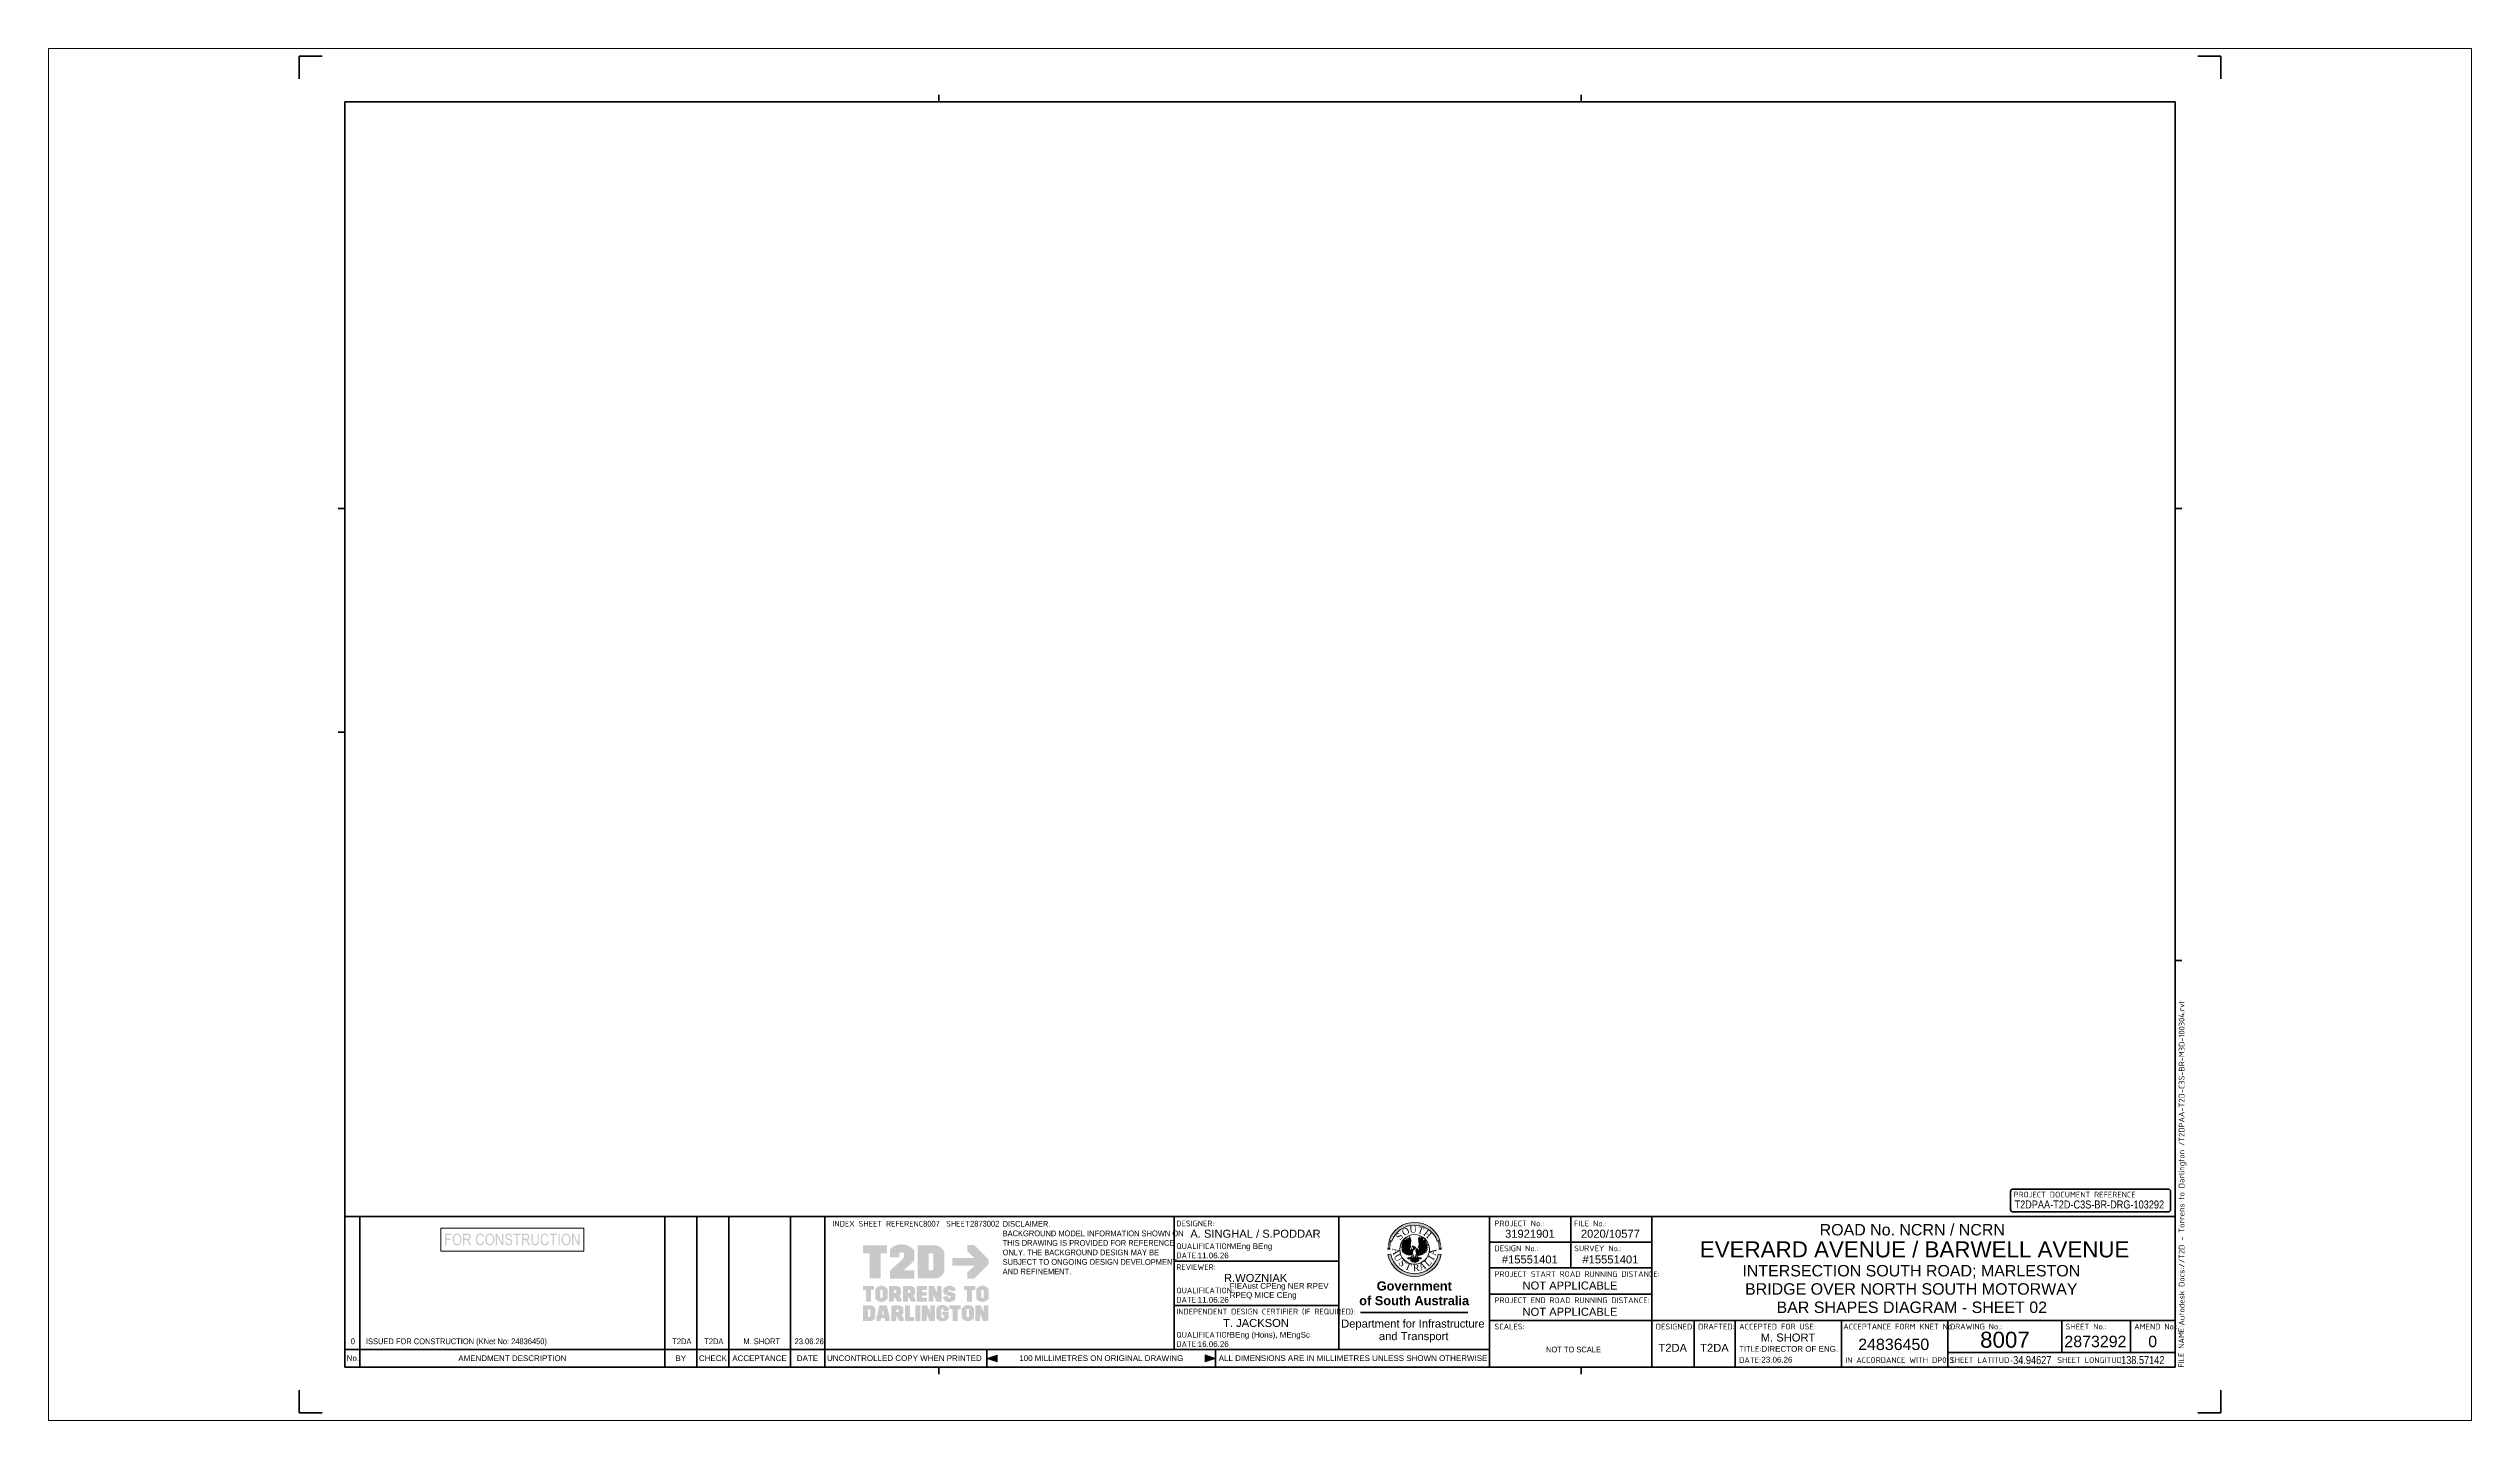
# Paper-space layout 'Layout1' of a CAD drawing. Header units: metres. Extents: x -0.11 to 0.95, y 0 to 0.6.
import ezdxf

# ---------------------------------------------------------------- set-up
doc = ezdxf.new("R2010")
doc.units = ezdxf.units.M
doc.layers.get('Defpoints').update_dxf_attribs({"color": 41})
for name, color, linetype, lineweight in [('A-ANNO-NOTE-STAMP', 10, 'Continuous', 18), ('G-ANNO-TTLB', 7, 'Continuous', 9), ('G-IMPT', 7, 'Continuous', 13)]:
    doc.layers.add(name, color=color, linetype=linetype, lineweight=lineweight)
doc.styles.add('Arial', font='arial.ttf', dxfattribs={"height": 0.0025})
doc.styles.add('Arial Narrow_1', font='ARIALN.TTF', dxfattribs={"height": 0.0025})
doc.styles.add('Arial Narrow_2', font='ARIALN.TTF', dxfattribs={"height": 0.0025})
doc.styles.add('Arial Narrow_3', font='ARIALN.TTF', dxfattribs={"height": 0.0035})
doc.styles.add('Arial_1', font='arial.ttf', dxfattribs={"height": 0.0035})
doc.styles.add('Arial_2', font='arial.ttf', dxfattribs={"height": 0.005})
doc.styles.add('Arial_3', font='arial.ttf', dxfattribs={"height": 0.007})
doc.styles.add('Arial_B', font='arialbd.ttf', dxfattribs={"height": 0.004})
doc.styles.add('ISOCPEUR', font='isocpeur.ttf', dxfattribs={"height": 0.0025})
doc.styles.add('Times New Roman', font='times.ttf', dxfattribs={"height": 0.008001000000000001})

# ---------------------------------------------------------------- blocks, each defined once
blk = doc.blocks.new('T2DPAA-T2D-PWA-DE-XRF-000001 - Drawing3_dwg-8554483-BAR SHAPES DIAGRAM - SHEET 02')
at = {"layer": 'G-IMPT'}
h = blk.add_hatch(color=256, dxfattribs=at)
edge = h.paths.add_edge_path()
edge.add_line((0.1548839471103948, 0.1014519665956417), (0.1515146238302312, 0.1021067155969872))
edge.add_arc((0.1225938469099882, 0.107726790677989), 0.02946178171099905, 190.997032473715, 349.0029675262843, ccw=False)
edge.add_line((0.09367306998974519, 0.1021067155969872), (0.09030374670958283, 0.1014519665956417))
edge.add_arc((0.1225938469099888, 0.1077267906779868), 0.0328941330364039, 190.9970324737106, 349.0029675262894)
edge = h.paths.add_edge_path()
edge.add_arc((0.1225938469099882, 0.1077267906779861), 0.03289413303640471, 20.04748364973068, 159.95251635027, ccw=False)
edge.add_line((0.1534948866067745, 0.1190028597569841), (0.1502705053944081, 0.1178262538678486))
edge.add_arc((0.1225938469099882, 0.1077267906779879), 0.02946178171099913, 20.04748364972812, 159.9525163502719)
edge.add_line((0.0949171884255683, 0.1178262538678485), (0.09169280721320201, 0.1190028597569841))
h = blk.add_hatch(color=256, dxfattribs=at)
edge = h.paths.add_edge_path()
edge.add_arc((0.122593846910037, 0.107726790677946), 0.03289413303646162, 161.3902183472779, 162.9855648101572, ccw=False)
edge.add_line((0.09145326569669882, 0.1183234028684546), (0.09141961839466793, 0.1182240029122483))
edge.add_line((0.09145326569669882, 0.1183234028684546), (0.09470264196337368, 0.1172176951771618))
edge.add_line((0.09467250560238331, 0.1171286671487114), (0.09470264196337368, 0.1172176951771618))
edge.add_arc((0.1225938469100109, 0.1077267906780144), 0.02946178171101124, 161.3902183473835, 162.9855648102627)
edge.add_line((0.09442157600706222, 0.1163476800612594), (0.09113945504364289, 0.1173520294041157))
h = blk.add_hatch(color=256, dxfattribs=at)
edge = h.paths.add_edge_path()
edge.add_line((0.1206249918139821, 0.1074073086503494), (0.1206519464553132, 0.1074412555397102))
edge.add_line((0.1206688714626628, 0.1074128348881524), (0.1206249918139821, 0.1074073086503494))
edge = h.paths.add_edge_path()
edge.add_line((0.1166154889157843, 0.1100212191311606), (0.1166154889157843, 0.1074073086503494))
edge.add_line((0.1166154889157843, 0.1074073086503494), (0.1182664606973933, 0.106456795748236))
edge.add_line((0.1182664606973933, 0.106456795748236), (0.118974020032372, 0.1076449368758778))
edge.add_line((0.118974020032372, 0.1076449368758778), (0.1203891387023222, 0.107882565101406))
edge.add_line((0.1203891387023222, 0.107882565101406), (0.1206519464553132, 0.1074412555397102))
edge.add_line((0.1206688714626628, 0.1074128348881524), (0.1210966980372985, 0.1066944239737641))
edge.add_line((0.1210966980372985, 0.1066944239737641), (0.1187381669207143, 0.1007537183355559))
edge.add_line((0.1187381669207143, 0.1007537183355559), (0.117794754474077, 0.1012289747866128))
edge.add_line((0.117794754474077, 0.1012289747866128), (0.1166154889157843, 0.1007537183355559))
edge.add_line((0.1166154889157843, 0.1007537183355559), (0.1161437826924657, 0.1012289747866128))
edge.add_line((0.1161437826924657, 0.1012289747866128), (0.1147286640225154, 0.1009913465610844))
edge.add_line((0.1147286640225154, 0.1009913465610844), (0.1142569577991967, 0.1017042312376696))
edge.add_line((0.1142569577991967, 0.1017042312376696), (0.1130776922409072, 0.1012289747866128))
edge.add_line((0.1130776922409072, 0.1012289747866128), (0.1128418391292464, 0.1021794876887262))
edge.add_line((0.1128418391292464, 0.1021794876887262), (0.1118984266826102, 0.1019418594631977))
edge.add_line((0.1118984266826102, 0.1019418594631977), (0.1118984266826102, 0.1028923723653111))
edge.add_line((0.1118984266826102, 0.1028923723653111), (0.1104833080126597, 0.102654744139783))
edge.add_line((0.1104833080126597, 0.102654744139783), (0.1107191611243184, 0.1043181417184814))
edge.add_line((0.1107191611243184, 0.1043181417184814), (0.1090681893427083, 0.1040805134929529))
edge.add_line((0.1090681893427083, 0.1040805134929529), (0.1095398955660258, 0.1057439110716508))
edge.add_line((0.1095398955660258, 0.1057439110716508), (0.1076530706727569, 0.1059815392971792))
edge.add_line((0.1076530706727569, 0.1059815392971792), (0.1081247768960721, 0.1069320521992926))
edge.add_line((0.1081247768960721, 0.1069320521992926), (0.1071813644494382, 0.1074073086503494))
edge.add_line((0.1071813644494382, 0.1074073086503494), (0.1081247768960721, 0.1090707062290472))
edge.add_line((0.1081247768960721, 0.1090707062290472), (0.1069455113377806, 0.1100212191311606))
edge.add_line((0.1069455113377806, 0.1100212191311606), (0.1081247768960721, 0.1112093602588033))
edge.add_line((0.1081247768960721, 0.1112093602588033), (0.1069455113377806, 0.1121598731609158))
edge.add_line((0.1069455113377806, 0.1121598731609158), (0.108481419577284, 0.1129886873884892))
edge.add_line((0.108481419577284, 0.1129886873884892), (0.1071813644494362, 0.114298527190671))
edge.add_line((0.1071813644494362, 0.114298527190671), (0.1095398955660258, 0.1145361554161994))
edge.add_line((0.1095398955660258, 0.1145361554161994), (0.1081247768960712, 0.1159619247693688))
edge.add_line((0.1081247768960712, 0.1159619247693688), (0.1104833080126597, 0.1159619247693688))
edge.add_line((0.1104833080126597, 0.1159619247693688), (0.1088323362310475, 0.1178629505735956))
edge.add_line((0.1088323362310475, 0.1178629505735956), (0.1118984266826102, 0.1162807130524825))
edge.add_line((0.1118984266826102, 0.1162807130524825), (0.1104833080126597, 0.1192887199267666))
edge.add_line((0.1104833080126597, 0.1192887199267666), (0.1137852515758815, 0.1171500658970115))
edge.add_line((0.1137852515758815, 0.1171500658970115), (0.1121342797942702, 0.1209521175054658))
edge.add_line((0.1121342797942702, 0.1209521175054658), (0.1147014014963175, 0.118130543577603))
edge.add_line((0.1147014014963175, 0.118130543577603), (0.1142569577991978, 0.122377886858633))
edge.add_line((0.1142569577991978, 0.122377886858633), (0.1159079295808092, 0.1188134634757092))
edge.add_line((0.1159079295808092, 0.1188134634757092), (0.1166154889157843, 0.1235660279862762))
edge.add_line((0.1166154889157843, 0.1235660279862762), (0.1170871951390995, 0.120714489279936))
edge.add_line((0.1170871951390995, 0.120714489279936), (0.1177947544740781, 0.1214273739565218))
edge.add_line((0.1177947544740781, 0.1214273739565218), (0.1180306075857357, 0.1178629505735978))
edge.add_line((0.1180306075857357, 0.1178629505735978), (0.1170871951390995, 0.1131103860630284))
edge.add_line((0.1170871951390995, 0.1131103860630284), (0.1178188211181236, 0.1109911302557673))
edge.add_line((0.1178188211181236, 0.1109911302557673), (0.1166154889157843, 0.1100212191311606))
for points in [[(0.1104833080126597, 0.1192887199267658), (0.1088323362310475, 0.1178629505735956), (0.1118984266826102, 0.1162807130524825)], [(0.1368988565184266, 0.1093083344545753), (0.138549828300038, 0.1081201933269343), (0.1366630034067678, 0.1074073086503494), (0.137606415853404, 0.1059815392971792), (0.1357195909601351, 0.1059815392971792), (0.1366630034067678, 0.1043181417184814), (0.1347761785135, 0.1043181417184814), (0.1347761785135, 0.1031300005908396), (0.1335969129552062, 0.103367628816368), (0.1331252067318887, 0.1021794876887262), (0.1321817942852548, 0.1024171159142546), (0.1317100880619393, 0.1014666030121412), (0.1305308225036455, 0.1017042312376696), (0.130059116280328, 0.1009913465610844), (0.1295874100570105, 0.1014666030121412), (0.1291157038336929, 0.1005160901100278), (0.1286439976103743, 0.1007537183355559), (0.1277005851637415, 0.1002784618844994), (0.1274647320520828, 0.1009913465610844), (0.1267571727171053, 0.1002784618844994), (0.1251062009354963, 0.1028923723653111), (0.1241627884888613, 0.106456795748236), (0.1246344947121787, 0.1076449368758778), (0.1262854664937901, 0.1076449368758778), (0.1269930258287653, 0.1066944239737641), (0.1284081444987167, 0.107169680424821), (0.1291157038336929, 0.1100212191311606), (0.1274647320520828, 0.1112093602588024), (0.1281722913870591, 0.1133480142885576), (0.1274647320520828, 0.1219026304075778), (0.1284081444987167, 0.1209521175054645), (0.1288798507220342, 0.1235660279862762), (0.1293515569453529, 0.1192887199267658), (0.1312383818386198, 0.1226155150841628), (0.1305308225036455, 0.1190510917012374), (0.1331252067318887, 0.1211897457309925), (0.1317100880619393, 0.1178629505735956), (0.1347761785135, 0.1195263481522942), (0.1324176473969144, 0.1159619247693688), (0.1364271502951102, 0.1178629505735956), (0.1340686191785249, 0.1154866683183128), (0.1371347096300865, 0.1159619247693688), (0.1354837378484783, 0.114298527190671), (0.1380781220767204, 0.1140608989651425), (0.1364271502951102, 0.1131103860630292), (0.1383139751883803, 0.1123975013864442), (0.1366630034067678, 0.1114469884843308), (0.138549828300038, 0.1100212191311606)], [(0.1312383818386198, 0.1226155150841628), (0.1331252067318887, 0.1211897457309925), (0.1305308225036455, 0.1190510917012374)], [(0.1347761785135, 0.1195263481522942), (0.1364271502951102, 0.1178629505735956), (0.1324176473969144, 0.1159619247693688)], [(0.1069455113377806, 0.1121598731609158), (0.1069455113377806, 0.1100212191311606), (0.1081247768960721, 0.1112093602588033)], [(0.1081247768960721, 0.1159619247693688), (0.1071813644494393, 0.114298527190671), (0.1095398955660258, 0.1145361554161994)], [(0.1076530706727569, 0.1059815392971792), (0.1090681893427083, 0.1040805134929529), (0.1095398955660258, 0.1057439110716508)], [(0.1104833080126597, 0.102654744139783), (0.1118984266826102, 0.1019418594631977), (0.1118984266826102, 0.1028923723653111)], [(0.1225118167072534, 0.09671403850157312), (0.1232802297458447, 0.09854395723373391), (0.1277005851637404, 0.09433775624629175), (0.1262854664937901, 0.09291198689312181), (0.1236910822655426, 0.0919614739910084), (0.1201532855906646, 0.09243673044206412), (0.1175589013624194, 0.09433775624629036), (0.1218294898002689, 0.09840144606443003)], [(0.1291157038336929, 0.1005160901100278), (0.130059116280328, 0.1009913465610844), (0.1295874100570093, 0.1014666030121412)], [(0.1317100880619373, 0.1014666030121412), (0.1331252067318887, 0.1021794876887262), (0.1321817942852548, 0.1024171159142546)], [(0.1383139751883803, 0.1123975013864442), (0.1380781220767204, 0.1140608989651425), (0.1364271502951102, 0.1131103860630292)]]:
    blk.add_hatch(color=256, dxfattribs=at).paths.add_polyline_path(points)
h = blk.add_hatch(color=256, dxfattribs=at)
edge = h.paths.add_edge_path()
edge.add_line((0.1540482387763333, 0.1173520294041157), (0.1507661178129163, 0.1163476800612594))
edge.add_arc((0.1225938469099373, 0.1077267906779735), 0.02946178171105225, 17.01443518979628, 18.60978165267386)
edge.add_line((0.1504850518566028, 0.1172176951771618), (0.1505151882175943, 0.1171286671487114))
edge.add_line((0.1504850518566028, 0.1172176951771618), (0.1537344281232777, 0.1183234028684546))
edge.add_line((0.1537680754253095, 0.1182240029122483), (0.1537344281232777, 0.1183234028684546))
edge.add_arc((0.1225938469099407, 0.1077267906779908), 0.032894133036447, 17.014435189769188, 18.60978165264862, ccw=False)
h = blk.add_hatch(color=256, dxfattribs=at)
edge = h.paths.add_edge_path()
edge.add_line((0.09314348518877807, 0.1069065613951596), (0.08971246431302174, 0.1068110031871165))
edge.add_arc((0.1225938469099352, 0.1077267906780082), 0.03289413303634985, 180.0000000000362, 181.5953464629197, ccw=False)
edge.add_line((0.08969988126653942, 0.107831730966758), (0.08969971387358543, 0.1077267906779874))
edge.add_line((0.08969988126653942, 0.107831730966758), (0.09313221512526001, 0.1078207809308093))
edge.add_line((0.09313206519899009, 0.1077267906779874), (0.09313221512526001, 0.1078207809308093))
edge.add_arc((0.12259384690988, 0.1077267906779715), 0.02946178171088991, 179.9999999999696, 181.5953464628552)
h = blk.add_hatch(color=256, dxfattribs=at)
edge = h.paths.add_edge_path()
edge.add_line((0.09313713739623465, 0.1082734589584851), (0.08970537699106468, 0.1083371468106156))
edge.add_arc((0.1225938469100478, 0.1077267906779566), 0.0328941330364631, 177.3414597638542, 178.9368062267323, ccw=False)
edge.add_line((0.0897401525497739, 0.109357359628467), (0.08973511782521329, 0.1092525400512098))
edge.add_line((0.0897401525497739, 0.109357359628467), (0.09316828428551306, 0.109187217266236))
edge.add_line((0.0931637749112779, 0.1090933351292375), (0.09316828428551306, 0.109187217266236))
edge.add_arc((0.1225938469100254, 0.1077267906779577), 0.02946178171103686, 177.3414597638488, 178.9368062267273)
h = blk.add_hatch(color=256, dxfattribs=at)
edge = h.paths.add_edge_path()
edge.add_arc((0.1225938469099907, 0.1077267906780312), 0.03289413303640217, 174.6829195278821, 176.2782659907633, ccw=False)
edge.add_line((0.0898511446879772, 0.1108794783278254), (0.08984125346955517, 0.1107750050966806))
edge.add_line((0.0898511446879772, 0.1108794783278254), (0.093267694905144, 0.1105505098877233))
edge.add_line((0.09325883578982112, 0.110456937957214), (0.093267694905144, 0.1105505098877233))
edge.add_arc((0.1225938469099267, 0.1077267906780062), 0.02946178171093668, 174.6829195278319, 176.2782659907157)
edge.add_line((0.093194198109857, 0.1096391797637949), (0.08976908538193784, 0.1098619765816432))
h = blk.add_hatch(color=256, dxfattribs=at)
edge = h.paths.add_edge_path()
edge.add_arc((0.1225938469099604, 0.107726790678014), 0.03289413303637246, 172.0243792917476, 173.6197257546297, ccw=False)
edge.add_line((0.0900326187595024, 0.1123948105524701), (0.09001789233905119, 0.1122909085564905))
edge.add_line((0.0900326187595024, 0.1123948105524701), (0.09343023299287881, 0.1119077241718845))
edge.add_line((0.09341704320659609, 0.1118146638707814), (0.09343023299287881, 0.1119077241718845))
edge.add_arc((0.1225938469099542, 0.1077267906780757), 0.02946178171095446, 172.0243792918707, 173.6197257547522)
edge.add_line((0.09331454450076705, 0.1110007839607963), (0.08990345234697149, 0.1113822101519834))
h = blk.add_hatch(color=256, dxfattribs=at)
edge = h.paths.add_edge_path()
edge.add_arc((0.1225938469100125, 0.1077267906780639), 0.03289413303641441, 169.365839055751, 170.9611855186303, ccw=False)
edge.add_line((0.09028418412329547, 0.1139000943985991), (0.09026465420090848, 0.1137969872971979))
edge.add_line((0.09028418412329547, 0.1139000943985991), (0.09365554866926433, 0.1132559385795629))
edge.add_line((0.09363805660435576, 0.1131635902294491), (0.09365554866926433, 0.1132559385795629))
edge.add_arc((0.1225938469099229, 0.1077267906779413), 0.02946178171094293, 169.3658390554997, 170.9611855183837)
edge.add_line((0.09349791751134649, 0.1123553405606054), (0.09010818864786939, 0.1128945750671985))
h = blk.add_hatch(color=256, dxfattribs=at)
edge = h.paths.add_edge_path()
edge.add_arc((0.1225938469098584, 0.1077267906780504), 0.03289413303626375, 166.7072988195693, 168.3026452824566, ccw=False)
edge.add_line((0.09060529925982183, 0.1153920895925515), (0.09058100787560196, 0.1152899993340514))
edge.add_line((0.09060529925982183, 0.1153920895925515), (0.09394315691982767, 0.1145922509447319))
edge.add_line((0.09392140022970638, 0.1145008133346444), (0.09394315691982767, 0.1145922509447319))
edge.add_arc((0.1225938469099266, 0.1077267906779702), 0.02946178171094218, 166.7072988194545, 168.3026452823375)
edge.add_line((0.09374392241290136, 0.1136999337449951), (0.0903828535693142, 0.1143958158109195))
h = blk.add_hatch(color=256, dxfattribs=at)
edge = h.paths.add_edge_path()
edge.add_line((0.0940520296553335, 0.1150316691429843), (0.09072685586766245, 0.1158827008126635))
edge.add_arc((0.1225938469100661, 0.1077267906779965), 0.03289413303647624, 164.0487585834702, 165.6441050463467, ccw=False)
edge.add_line((0.09099527293670473, 0.1168675844658119), (0.09096627238028314, 0.11676673080968))
edge.add_line((0.09099527293670473, 0.1168675844658119), (0.09429243863911313, 0.1159137847217))
edge.add_line((0.09426646415722485, 0.1158234546802179), (0.09429243863911313, 0.1159137847217))
edge.add_arc((0.1225938469098507, 0.1077267906780822), 0.02946178171084095, 164.0487585835216, 165.6441050464091)
h = blk.add_hatch(color=256, dxfattribs=at)
edge = h.paths.add_edge_path()
edge.add_line((0.123219376042225, 0.1095459626801046), (0.1225118167072511, 0.1076449368758778))
edge.add_line((0.1225118167072511, 0.1076449368758778), (0.1206688714626628, 0.1074128348881524))
edge.add_line((0.1206519464553132, 0.1074412555397108), (0.1206688714626628, 0.1074128348881524))
edge.add_line((0.1206519464553132, 0.1074412555397108), (0.121568404260616, 0.1085954497779912))
edge.add_line((0.121568404260616, 0.1085954497779912), (0.1196815793673471, 0.1119222449353882))
edge.add_line((0.1196815793673471, 0.1119222449353882), (0.123219376042225, 0.1107341038077456))
edge.add_line((0.123219376042225, 0.1107341038077456), (0.1239269353772037, 0.109783590905633))
edge.add_line((0.1239269353772037, 0.109783590905633), (0.123219376042225, 0.1095459626801046))
h = blk.add_hatch(color=256, dxfattribs=at)
edge = h.paths.add_edge_path()
edge.add_arc((0.1225938469099042, 0.1077267906779502), 0.02946178171109038, 14.35589495373212, 15.95124141660707)
edge.add_line((0.1508952551808633, 0.1159137847217), (0.1509212296627516, 0.1158234546802179))
edge.add_line((0.1508952551808633, 0.1159137847217), (0.1541924208832741, 0.1168675844658119))
edge.add_line((0.1542214214396931, 0.11676673080968), (0.1541924208832741, 0.1168675844658119))
edge.add_arc((0.1225938469100575, 0.1077267906780283), 0.03289413303632575, 14.355894953663608, 15.951241416547475, ccw=False)
edge.add_line((0.154460837952314, 0.1158827008126635), (0.151135664164645, 0.1150316691429843))
h = blk.add_hatch(color=256, dxfattribs=at)
edge = h.paths.add_edge_path()
edge.add_line((0.154804840250662, 0.1143958158109195), (0.1514437714070751, 0.1136999337449951))
edge.add_arc((0.1225938469100238, 0.1077267906780373), 0.02946178171095407, 11.69735471752479, 13.2927011804063)
edge.add_line((0.1512445369001508, 0.1145922509447319), (0.1512662935902721, 0.1145008133346444))
edge.add_line((0.1512445369001508, 0.1145922509447319), (0.1545823945601558, 0.1153920895925515))
edge.add_line((0.1546066859443722, 0.1152899993340514), (0.1545823945601558, 0.1153920895925515))
edge.add_arc((0.1225938469100497, 0.1077267906779624), 0.03289413303634837, 11.697354717669725, 13.292701180553706, ccw=False)
h = blk.add_hatch(color=256, dxfattribs=at)
edge = h.paths.add_edge_path()
edge.add_arc((0.1225938469098494, 0.1077267906779997), 0.02946178171113395, 9.03881448144266, 10.63416094431546)
edge.add_line((0.1515321451507121, 0.1132559385795629), (0.1515496372156219, 0.1131635902294491))
edge.add_line((0.1515321451507121, 0.1132559385795629), (0.1549035096966798, 0.1139000943985991))
edge.add_line((0.1549230396190654, 0.1137969872971979), (0.1549035096966798, 0.1139000943985991))
edge.add_arc((0.1225938469098437, 0.1077267906778758), 0.03289413303656483, 9.038814481660097, 10.634160944533505, ccw=False)
edge.add_line((0.1550795051721091, 0.1128945750671986), (0.1516897763086285, 0.1123553405606054))
h = blk.add_hatch(color=256, dxfattribs=at)
edge = h.paths.add_edge_path()
edge.add_arc((0.1225938469099241, 0.1077267906779294), 0.02946178171106946, 6.380274245509471, 7.975620708385653)
edge.add_line((0.1517574608270976, 0.1119077241718845), (0.1517706506133778, 0.1118146638707814))
edge.add_line((0.1517574608270976, 0.1119077241718845), (0.1551550750604775, 0.1123948105524701))
edge.add_line((0.155169801480925, 0.1122909085564905), (0.1551550750604775, 0.1123948105524701))
edge.add_arc((0.122593846910007, 0.1077267906780041), 0.03289413303638257, 6.38027424538609, 7.975620708267684, ccw=False)
edge.add_line((0.155284241473005, 0.1113822101519834), (0.1518731493192106, 0.1110007839607963))
h = blk.add_hatch(color=256, dxfattribs=at)
edge = h.paths.add_edge_path()
edge.add_line((0.1554186084380406, 0.1098619765816432), (0.1519934957101203, 0.1096391797637949))
edge.add_arc((0.1225938469100426, 0.1077267906779329), 0.0294617817109494, 3.721734009425909, 5.317080472309335)
edge.add_line((0.1519199989148313, 0.1105505098877233), (0.1519288580301542, 0.110456937957214))
edge.add_line((0.1519199989148313, 0.1105505098877233), (0.155336549131999, 0.1108794783278254))
edge.add_line((0.155346440350421, 0.1107750050966806), (0.155336549131999, 0.1108794783278254))
edge.add_arc((0.1225938469102386, 0.1077267906779677), 0.03289413303615592, 3.721734009375723, 5.317080472269083, ccw=False)
h = blk.add_hatch(color=256, dxfattribs=at)
edge = h.paths.add_edge_path()
edge.add_line((0.1554823168289138, 0.1083371468106156), (0.1520505564237427, 0.1082734589584851))
edge.add_arc((0.1225938469099503, 0.1077267906780417), 0.02946178171103695, 1.063193773109719, 2.658540235988085)
edge.add_line((0.1520194095344634, 0.109187217266236), (0.1520239189087018, 0.1090933351292375))
edge.add_line((0.1520194095344634, 0.109187217266236), (0.1554475412702014, 0.109357359628467))
edge.add_line((0.1554525759947652, 0.1092525400512098), (0.1554475412702014, 0.109357359628467))
edge.add_arc((0.1225938469100132, 0.1077267906779608), 0.03289413303638054, 1.0631937732633219, 2.658540236145427, ccw=False)
h = blk.add_hatch(color=256, dxfattribs=at)
edge = h.paths.add_edge_path()
edge.add_line((0.155475229506957, 0.1068110031871165), (0.1520442086312004, 0.1069065613951596))
edge.add_arc((0.1225938469100088, 0.1077267906779711), 0.02946178171097953, 358.40465353715, 360.0000000000317)
edge.add_line((0.1520554786947161, 0.1078207809308093), (0.1520556286209884, 0.1077267906779874))
edge.add_line((0.1520554786947161, 0.1078207809308093), (0.1554878125534382, 0.107831730966758))
edge.add_line((0.1554879799463933, 0.1077267906779874), (0.1554878125534382, 0.107831730966758))
edge.add_arc((0.1225938469100435, 0.107726790678008), 0.03289413303634976, 358.4046535370806, 359.99999999996413, ccw=False)
for p, q in [((0.09169280721320203, 0.1190028597569841), (0.09491718842556832, 0.1178262538678485)), ((0.1104833080126597, 0.1192887199267658), (0.1088323362310475, 0.1178629505735956)), ((0.1088323362310475, 0.1178629505735956), (0.1118984266826102, 0.1162807130524825)), ((0.1118984266826102, 0.1162807130524825), (0.1104833080126597, 0.1192887199267658)), ((0.1305308225036455, 0.1190510917012374), (0.1312383818386198, 0.1226155150841628)), ((0.1331252067318887, 0.1211897457309925), (0.1305308225036455, 0.1190510917012374)), ((0.1312383818386198, 0.1226155150841628), (0.1331252067318887, 0.1211897457309925)), ((0.1324176473969144, 0.1159619247693688), (0.1347761785135, 0.1195263481522942)), ((0.1364271502951102, 0.1178629505735956), (0.1324176473969144, 0.1159619247693688)), ((0.1347761785135, 0.1195263481522942), (0.1364271502951102, 0.1178629505735956)), ((0.1502705053944082, 0.1178262538678485), (0.1534948866067745, 0.1190028597569841)), ((0.09030374670958283, 0.1014519665956417), (0.09367306998974519, 0.1021067155969872)), ((0.1069455113377806, 0.1121598731609158), (0.1069455113377806, 0.1100212191311606)), ((0.1081247768960721, 0.1112093602588033), (0.1069455113377806, 0.1121598731609158)), ((0.1069455113377806, 0.1100212191311606), (0.1081247768960721, 0.1112093602588033)), ((0.1081247768960721, 0.1159619247693688), (0.1071813644494393, 0.114298527190671)), ((0.1071813644494393, 0.114298527190671), (0.1095398955660258, 0.1145361554161994)), ((0.1076530706727569, 0.1059815392971792), (0.1090681893427083, 0.1040805134929529)), ((0.1095398955660258, 0.1057439110716508), (0.1076530706727569, 0.1059815392971792)), ((0.1095398955660258, 0.1145361554161994), (0.1081247768960721, 0.1159619247693688)), ((0.1090681893427083, 0.1040805134929529), (0.1095398955660258, 0.1057439110716508)), ((0.1118984266826102, 0.1028923723653111), (0.1104833080126597, 0.102654744139783)), ((0.1104833080126597, 0.102654744139783), (0.1118984266826102, 0.1019418594631977)), ((0.1118984266826102, 0.1019418594631977), (0.1118984266826102, 0.1028923723653111)), ((0.1149645171341753, 0.09671403850157481), (0.1196815793673471, 0.09671403850157481)), ((0.1210966980372985, 0.1002784618844994), (0.1173230482507595, 0.09742692317815893)), ((0.1243986416005189, 0.1002784618844994), (0.1272288789404228, 0.09742692317815893)), ((0.1255779071588138, 0.09671403850157481), (0.1307666756153043, 0.09671403850157481)), ((0.1295874100570093, 0.1014666030121412), (0.1291157038336929, 0.1005160901100278)), ((0.1291157038336929, 0.1005160901100278), (0.130059116280328, 0.1009913465610844)), ((0.130059116280328, 0.1009913465610844), (0.1295874100570093, 0.1014666030121412)), ((0.1321817942852548, 0.1024171159142546), (0.1317100880619373, 0.1014666030121412)), ((0.1317100880619373, 0.1014666030121412), (0.1331252067318887, 0.1021794876887262)), ((0.1331252067318887, 0.1021794876887262), (0.1321817942852548, 0.1024171159142546)), ((0.1380781220767204, 0.1140608989651425), (0.1364271502951102, 0.1131103860630292)), ((0.1364271502951102, 0.1131103860630292), (0.1383139751883803, 0.1123975013864442)), ((0.1383139751883803, 0.1123975013864442), (0.1380781220767204, 0.1140608989651425)), ((0.1515146238302312, 0.1021067155969872), (0.1548839471103949, 0.1014519665956417))]:
    blk.add_line(p, q, dxfattribs=at)
at = {"layer": 'G-IMPT', "flags": 128}
for points in [[(0.108481419577284, 0.1129886873884892), (0.1071813644494393, 0.114298527190671), (0.1095398955660258, 0.1145361554161994), (0.1081247768960721, 0.1159619247693688), (0.1104833080126597, 0.1159619247693688), (0.1088323362310475, 0.1178629505735956), (0.1118984266826102, 0.1162807130524825), (0.1104833080126597, 0.1192887199267658), (0.1137852515758815, 0.1171500658970115), (0.1121342797942702, 0.1209521175054645), (0.1147014014963175, 0.1181305435776025), (0.1142569577991967, 0.1223778868586344), (0.1159079295808092, 0.1188134634757092), (0.1166154889157843, 0.1235660279862756), (0.1170871951390995, 0.120714489279936), (0.117794754474077, 0.121427373956521), (0.1180306075857357, 0.1178629505735956), (0.1170871951390995, 0.1131103860630292), (0.118974020032372, 0.1076449368758778), (0.1203891387023234, 0.107882565101406), (0.1210966980372985, 0.1066944239737641), (0.1187381669207143, 0.1007537183355559), (0.117794754474077, 0.1012289747866128), (0.1166154889157843, 0.1007537183355559), (0.1161437826924668, 0.1012289747866128), (0.1147286640225154, 0.1009913465610844), (0.1142569577991967, 0.1017042312376696), (0.1130776922409061, 0.1012289747866128), (0.1128418391292464, 0.1021794876887262), (0.1118984266826102, 0.1019418594631977), (0.1118984266826102, 0.1028923723653111), (0.1104833080126597, 0.102654744139783), (0.1107191611243184, 0.1043181417184814), (0.1090681893427083, 0.1040805134929529), (0.1095398955660258, 0.1057439110716508), (0.1076530706727569, 0.1059815392971792), (0.1081247768960721, 0.1069320521992926), (0.1071813644494393, 0.1074073086503494), (0.1081247768960721, 0.1090707062290472), (0.1069455113377806, 0.1100212191311606), (0.1081247768960721, 0.1112093602588033), (0.1069455113377806, 0.1121598731609158), (0.1087069441770593, 0.1131103860630292)], [(0.119917432479007, 0.103130000590839), (0.1225118167072511, 0.09671403850157481), (0.1251062009354963, 0.1028923723653111), (0.1241627884888613, 0.106456795748236), (0.1246344947121776, 0.1076449368758778), (0.1262854664937901, 0.1076449368758778), (0.1281722913870568, 0.1133480142885576), (0.1274647320520828, 0.1219026304075778), (0.1284081444987167, 0.1209521175054645), (0.1288798507220342, 0.1235660279862756), (0.1293515569453529, 0.1192887199267658), (0.1312383818386198, 0.1226155150841628), (0.1305308225036455, 0.1190510917012374), (0.1331252067318887, 0.1211897457309925), (0.1317100880619373, 0.1178629505735956), (0.1347761785135, 0.1195263481522942), (0.1324176473969144, 0.1159619247693688), (0.1364271502951102, 0.1178629505735956), (0.1340686191785249, 0.1154866683183128), (0.1371347096300865, 0.1159619247693688), (0.1354837378484783, 0.114298527190671), (0.1380781220767204, 0.1140608989651425), (0.1364271502951102, 0.1131103860630292), (0.1383139751883803, 0.1123975013864442), (0.1366630034067678, 0.1114469884843308), (0.138549828300038, 0.1100212191311606), (0.1368988565184266, 0.1093083344545753), (0.138549828300038, 0.1081201933269343), (0.1366630034067678, 0.1074073086503494), (0.137606415853404, 0.1059815392971792), (0.1357195909601351, 0.1059815392971792), (0.1366630034067678, 0.1043181417184814), (0.1347761785135, 0.1043181417184814), (0.1347761785135, 0.103130000590839), (0.1335969129552062, 0.103367628816368), (0.1331252067318887, 0.1021794876887262), (0.1321817942852548, 0.1024171159142546), (0.1317100880619373, 0.1014666030121412), (0.1305308225036455, 0.1017042312376696), (0.130059116280328, 0.1009913465610844), (0.1295874100570093, 0.1014666030121412), (0.1291157038336929, 0.1005160901100278), (0.1286439976103743, 0.1007537183355559), (0.1277005851637415, 0.1002784618844994), (0.1274647320520828, 0.1009913465610844), (0.1267571727171053, 0.1002784618844994), (0.1251062009354963, 0.1028923723653111)], [(0.1206249918139821, 0.09742692317815893), (0.1144928109108578, 0.09742692317815893), (0.1144928109108578, 0.09623878205051797), (0.1194457262556883, 0.09623878205051797)], [(0.118974020032372, 0.1076449368758778), (0.1182664606973957, 0.106456795748236), (0.1166154889157843, 0.1074073086503494), (0.1166154889157843, 0.1100212191311606), (0.117794754474077, 0.1109717320332739)], [(0.1218294898002677, 0.09840144606442776), (0.1175589013624205, 0.09433775624629119), (0.1201532855906623, 0.09243673044206412), (0.1236910822655426, 0.0919614739910084), (0.1262854664937901, 0.09291198689312181), (0.1277005851637415, 0.09433775624629119), (0.1232802297458447, 0.09854395723373391)], [(0.1239269353772037, 0.1097835909056321), (0.1243986416005189, 0.1090707062290472), (0.1246096680688469, 0.1075824031323177)], [(0.1246344947121776, 0.09742692317815893), (0.1307666756153043, 0.09742692317815893), (0.1307666756153043, 0.09623878205051797), (0.126049613382129, 0.09623878205051797)], [(0.1262854664937901, 0.1076449368758778), (0.1269930258287653, 0.1066944239737641), (0.1284081444987167, 0.107169680424821), (0.1291157038336929, 0.1100212191311606), (0.1274647320520828, 0.1112093602588033)]]:
    blk.add_lwpolyline(points, dxfattribs=at)
blk.add_lwpolyline([(0.1206249918139821, 0.1074073086503494), (0.121568404260616, 0.1085954497779912), (0.1196815793673471, 0.1119222449353874), (0.123219376042225, 0.1107341038077464), (0.1239269353772037, 0.1097835909056321), (0.123219376042225, 0.1095459626801038), (0.1225118167072511, 0.1076449368758778)], close=True, dxfattribs=at)
at = {"layer": 'G-IMPT'}
blk.add_circle((0.1225938469099883, 0.1077267906779873), 0.01799758955598873, dxfattribs=at)
for radius, start, end in [(0.03289413303640359, 20.04748364971906, 159.9525163502809), (0.02946178171099918, 20.04748364971906, 159.9525163502809), (0.03289413303640362, 190.9970324737096, 349.0029675262901), (0.02946178171099921, 190.9970324737096, 349.0029675262901)]:
    blk.add_arc((0.1225938469099883, 0.1077267906779873), radius, start, end, dxfattribs=at)
at = {"layer": 'G-IMPT', "lineweight": 9, "char_height": 0.008001000000000001, "attachment_point": 2, "line_spacing_factor": 1.029792565780315, "style": 'Times New Roman'}
for s, insert, width, rotation in [('S', (0.1011898746949055, 0.1262895408934449), 0.008040890354492992, 49.066298531471375), ('O', (0.1098662479546023, 0.1330391186423679), 0.01035264633140973, 26.694262537989342), ('U', (0.1204585853361354, 0.1359782752435236), 0.01035264633140973, 4.322226544507396), ('T', (0.1313723568373779, 0.1346645612910174), 0.00874446826051113, 341.9501905510254), ('H', (0.1409646449918383, 0.1292957382643068), 0.01035264633140973, 319.57815455754337), ('A', (0.1039582511999524, 0.1059794177778239), 0.01035264633140973, 279.6977808751851), ('U', (0.1058170336340822, 0.09958388839258636), 0.01035264633140973, 300.15004054431813), ('S', (0.1106975605486416, 0.09352302796701072), 0.008040890354492992, 310.3575469546797), ('T', (0.1164367195998763, 0.0903412301376103), 0.00874446826051113, 336.9699201327866), ('R', (0.1244386402687483, 0.0893389833876404), 0.009548557295960429, 3.7010229240689534), ('A', (0.1307363872778146, 0.09091022042952124), 0.01035264633140973, 21.33824267462665), ('L', (0.1363306024222815, 0.09486037438291128), 0.00874446826051113, 42.375005336550466), ('I', (0.139505045396193, 0.09948765666784552), 0.004824534212695795, 60.5783434026475), ('A', (0.1409519537717809, 0.1047506226996533), 0.01035264633140973, 83.64001646941821)]:
    blk.add_mtext(s, dxfattribs=dict(at, insert=insert, width=width, rotation=rotation))
blk = doc.blocks.new('T2DPAA-T2D-PWA-DE-XRF-000001 - Standard-9403697-BAR SHAPES DIAGRAM - SHEET 02')
at = {"layer": 'G-ANNO-TTLB', "true_color": 0x1d4a5c}
h = blk.add_hatch(color=139, dxfattribs=at)
edge = h.paths.add_edge_path()
edge.add_line((0.2623322192252052, 0.04430564382172249), (0.2623322192252058, 0.04523423687522595))
edge.add_arc((0.2615832111912181, 0.04399630336644115), 0.001446890599579054, 58.8240878474998, 99.79300117499417)
edge.add_line((0.2613371108310868, 0.04542211086392931), (0.2613371108310868, 0.0441177678369284))
edge.add_arc((0.2615895817697616, 0.04550981962467539), 0.001414761377280571, 259.7202316216261, 301.6629013041073)
edge = h.paths.add_edge_path()
edge.add_arc((0.2624820317249614, 0.04479373541059233), 0.002236650235957535, 301.8079834452635, 330.1085824622303, ccw=False)
edge.add_line((0.2636609123860986, 0.04289298696200547), (0.2645246634285154, 0.04149372187022816))
edge.add_line((0.2645246634285154, 0.04149372187022816), (0.2645246634285154, 0.04030345139564845))
edge.add_line((0.2645246634285154, 0.04030345139564845), (0.2626875540905206, 0.04030345139564845))
edge.add_line((0.2626875540905206, 0.04030345139564845), (0.2613167983475512, 0.04254887701140379))
edge.add_line((0.2613167983475512, 0.04254887701140379), (0.2613167983475512, 0.04030345139564845))
edge.add_line((0.2613167983475512, 0.04030345139564845), (0.2590947683178515, 0.04030345139564845))
edge.add_line((0.2590947683178515, 0.04030345139564845), (0.2590947683178515, 0.04710050918400071))
edge.add_line((0.2590947683178515, 0.04710050918400071), (0.2624387508535321, 0.04710050918400099))
edge.add_arc((0.2623394672855135, 0.04462498956912939), 0.002477509755882423, 32.835660749644205, 87.70331758956291, ccw=False)
edge.add_line((0.2644211435310158, 0.04596837283514245), (0.2644211435310152, 0.04367908314121356))
edge = h.paths.add_edge_path()
edge.add_line((0.267449936963453, 0.05274223605747119), (0.2674499369634536, 0.05367082911097466))
edge.add_arc((0.266700928929466, 0.05243289560218985), 0.001446890599579054, 58.82408784749995, 99.79300117499417)
edge.add_line((0.2664548285693347, 0.05385870309967802), (0.2664548285693347, 0.05255436007267711))
edge.add_arc((0.2667072995080095, 0.05394641186042409), 0.001414761377280571, 259.7202316216262, 301.6629013041072)
edge = h.paths.add_edge_path()
edge.add_arc((0.2675997494632092, 0.05323032764634102), 0.002236650235957458, 301.8079834452632, 330.10858246223154, ccw=False)
edge.add_line((0.2687786301243464, 0.05132957919775417), (0.2696423811667633, 0.04993031410597686))
edge.add_line((0.2696423811667633, 0.04993031410597686), (0.2696423811667633, 0.04874004363139715))
edge.add_line((0.2696423811667633, 0.04874004363139715), (0.2678052718287685, 0.04874004363139715))
edge.add_line((0.2678052718287685, 0.04874004363139715), (0.2664345160857991, 0.05098546924715249))
edge.add_line((0.2664345160857991, 0.05098546924715248), (0.2664345160857991, 0.04874004363139715))
edge.add_line((0.2664345160857991, 0.04874004363139715), (0.2642124860560994, 0.04874004363139715))
edge.add_line((0.2642124860560994, 0.04874004363139715), (0.2642124860560994, 0.05553710141974941))
edge.add_line((0.2642124860560994, 0.05553710141974941), (0.26755646859178, 0.0555371014197497))
edge.add_arc((0.2674571850237614, 0.05306158180487811), 0.002477509755882423, 32.835660749644205, 87.70331758956291, ccw=False)
edge.add_line((0.2695388612692637, 0.05440496507089115), (0.2695388612692631, 0.05211567537696226))
edge = h.paths.add_edge_path()
edge.add_line((0.2499044601368834, 0.04215085565531843), (0.2499044601368834, 0.04521225430725465))
edge.add_arc((0.249136941287724, 0.04405945665602868), 0.001384928737692668, 56.34479984789746, 98.78142054746375)
edge.add_line((0.2489255106256275, 0.04542815117403207), (0.2489255106256275, 0.041934958788541))
edge.add_arc((0.249136941287724, 0.04330365330654438), 0.001384928737692677, 261.2185794525359, 303.6552001521023)
edge = h.paths.add_edge_path()
edge.add_line((0.2613371050225412, 0.05274223605747119), (0.2613371050225418, 0.05367082911097466))
edge.add_arc((0.2605880969885542, 0.05243289560218987), 0.001446890599579008, 58.82408784749872, 99.79300117499662)
edge.add_line((0.2603419966284228, 0.05385870309967802), (0.2603419966284228, 0.05255436007267711))
edge.add_arc((0.2605944675670976, 0.05394641186042409), 0.001414761377280618, 259.7202316216265, 301.6629013041061)
edge = h.paths.add_edge_path()
edge.add_line((0.2501677231241193, 0.04031006444188272), (0.2467138449196862, 0.04031006444188272))
edge.add_line((0.2467138449196862, 0.04031006444188272), (0.2467138449196862, 0.04707552883074519))
edge.add_line((0.2467138449196862, 0.04707552883074519), (0.2501433044422616, 0.04706884182451226))
edge.add_arc((0.2499568549037969, 0.04466855284781463), 0.002407519595361542, 26.24826521719251, 85.55830024221348, ccw=False)
edge.add_line((0.2521161258428236, 0.04573330615911492), (0.252116125842823, 0.0416359563308723))
edge.add_arc((0.2501677231241193, 0.04240460265486352), 0.00209453821298089, 270, 338.47072875369923, ccw=False)
h.paths.add_polyline_path([(0.2554601409701053, 0.04508193263170965), (0.2550167163260809, 0.04316124948405478), (0.2558901995864456, 0.04316124948405478)])
h.paths.add_polyline_path([(0.2584893465270021, 0.04152347359196552), (0.2584893465270021, 0.04029769467203299), (0.256443117934724, 0.04029769467203299), (0.256180371284321, 0.04148907696875336), (0.2546985706731857, 0.04148907696875336), (0.2544358240227828, 0.04029769467203299), (0.2525997340845185, 0.04029769467203299), (0.2525997340845185, 0.0415234735919656), (0.2539756303902347, 0.04708324699751428), (0.2571282213524351, 0.04708324699751427)])
h.paths.add_polyline_path([(0.2673063061551573, 0.04195862720443573), (0.2690011061289537, 0.04195862720443573), (0.2690011061289537, 0.04030345139564852), (0.2650858618583726, 0.04030345139564852), (0.2650858618583726, 0.04708473408457878), (0.2673063061551579, 0.04708473408457878)])
h.paths.add_polyline_path([(0.2718443891402028, 0.04030345139564852), (0.2695931798822963, 0.04030345139564852), (0.2695931798822957, 0.04708473408457878), (0.2718443891402028, 0.04708473408457878)])
h.paths.add_polyline_path([(0.2761996859118883, 0.04411921699828215), (0.2761996859118883, 0.04710506026924478), (0.2782476454507184, 0.04710506026924478), (0.2782476454507184, 0.04030345139564852), (0.2758868318439238, 0.04030345139564852), (0.2745526002349177, 0.04323329036894011), (0.2745526002349177, 0.04030345139564852), (0.2724911997218527, 0.04030345139564852), (0.2724911997218527, 0.04710050918400051), (0.2748185735323337, 0.04710050918400051)])
edge = h.paths.add_edge_path()
edge.add_arc((0.2816803002812188, 0.04238291135188177), 0.0007737351620231547, 214.517849209759, 325.4821507902384)
edge.add_line((0.2823178191339339, 0.04194446430447039), (0.2823178191339339, 0.04272563677087988))
edge.add_line((0.2823178191339339, 0.04272563677087988), (0.2815111476845388, 0.04272563677087988))
edge.add_line((0.2815111476845388, 0.04272563677087988), (0.2815111476845388, 0.04427707378527562))
edge.add_line((0.2815111476845388, 0.04427707378527562), (0.2841707064023337, 0.04427707378527562))
edge.add_line((0.2841707064023337, 0.04427707378527562), (0.2841707064023337, 0.04149060397761714))
edge.add_arc((0.281892529103376, 0.04277990635153698), 0.002617707473512088, 274.11305661410233, 330.49291955081503, ccw=False)
edge.add_arc((0.2815250097783217, 0.04339495686151701), 0.003273455059394628, 260.23373665864574, 279.76626334115997, ccw=False)
edge.add_arc((0.2812210187523552, 0.04290454540691787), 0.002747121244193535, 208.3817408282927, 264.75174578656583, ccw=False)
edge.add_line((0.2788041012031925, 0.04159871820133171), (0.2788041012031925, 0.04576243223567455))
edge.add_arc((0.2811848557834571, 0.04454103971027371), 0.002675778778702684, 94.84484746721398, 152.8409298987367, ccw=False)
edge.add_arc((0.2815394527266533, 0.04242269730266855), 0.004819658030281292, 83.0812128828315, 96.91878711810853, ccw=False)
edge.add_arc((0.2818115212432362, 0.04444627912052741), 0.002778162828187756, 31.310150690991577, 83.62407298597287, ccw=False)
edge.add_line((0.2841850912652095, 0.04589000833707529), (0.2841850912652089, 0.0446565464666589))
edge.add_line((0.2841850912652089, 0.0446565464666589), (0.2820145278527125, 0.0446565464666589))
edge.add_line((0.2820145278527125, 0.0446565464666589), (0.2820145278527125, 0.04549789218382023))
edge.add_arc((0.281528654640608, 0.04507950348751415), 0.0006411878659467435, 40.73196279345815, 139.268037206534)
edge.add_line((0.2810427814285036, 0.04549789218382024), (0.2810427814285036, 0.04194446430447039))
h.paths.add_polyline_path([(0.288159248708296, 0.04030549738791834), (0.2859276868554669, 0.04030549738791834), (0.2859276868554669, 0.04542654459523857), (0.2845632209977415, 0.04542654459523915), (0.2845632209977415, 0.04709080755411522), (0.2895017538963525, 0.04709080755411522), (0.2895017538963525, 0.04542327093375761), (0.288159248708296, 0.04542327093375761)])
edge = h.paths.add_edge_path()
edge.add_arc((0.2926723026708782, 0.04291619640054783), 0.001036670251395401, 239.6548899368976, 300.3451100631408)
edge.add_line((0.2931960359824053, 0.04202155198597569), (0.2931960359824053, 0.04538136620879604))
edge.add_arc((0.2926723026708788, 0.0444906593397948), 0.00103327407210697, 59.54458307651998, 120.4554169235184)
edge.add_line((0.2921485693593517, 0.04538136620879571), (0.2921485693593517, 0.04202155198597533))
edge = h.paths.add_edge_path()
edge.add_arc((0.2926723026708788, 0.04340023470498872), 0.003229738873343734, 212.7347305009258, 327.2652694990546, ccw=False)
edge.add_line((0.2899555007374024, 0.04165375239925337), (0.2899555007374024, 0.04577289973173504))
edge.add_arc((0.2926723026708788, 0.04403270593972546), 0.003226342694056183, 32.64079042393212, 147.3592095760873, ccw=False)
edge.add_line((0.2953891046043546, 0.04577289973173594), (0.2953891046043546, 0.04165375239925247))
h.paths.add_polyline_path([(0.3016729633583066, 0.04030345139564852), (0.2993121497515114, 0.04030345139564852), (0.297977918142506, 0.04323329036894007), (0.297977918142506, 0.04030345139564852), (0.2959165176294409, 0.04030345139564852), (0.2959165176294409, 0.04710050918400051), (0.298243891439922, 0.04710050918400051), (0.2996250038194765, 0.04411921699828215), (0.2996250038194765, 0.04710506026924478), (0.3016729633583066, 0.04710506026924478)])
edge = h.paths.add_edge_path()
edge.add_arc((0.2990140755275148, 0.05133247043598932), 0.001036670251394067, 239.6548899368539, 300.3451100631485)
edge.add_line((0.2995378088390414, 0.05043782602141845), (0.2995378088390414, 0.05379764024423902))
edge.add_arc((0.2990140755275148, 0.05290693337523601), 0.001033274072108527, 59.54458307656764, 120.4554169234291)
edge.add_line((0.2984903422159883, 0.05379764024423904), (0.2984903422159883, 0.05043782602141843))
edge = h.paths.add_edge_path()
edge.add_arc((0.2990140755275148, 0.0518165087404311), 0.003229738873343251, 212.7347305009318, 327.2652694990683, ccw=False)
edge.add_line((0.296297273594039, 0.05007002643469571), (0.296297273594039, 0.05418917376717799))
edge.add_arc((0.2990140755275148, 0.05244897997516895), 0.003226342694055421, 32.64079042390961, 147.3592095760894, ccw=False)
edge.add_line((0.3017308774609906, 0.05418917376717795), (0.3017308774609906, 0.05007002643469575))
h.paths.add_polyline_path([(0.2945010215649314, 0.04872177142336068), (0.2922694597121028, 0.04872177142336068), (0.2922694597121028, 0.05384281863068123), (0.2909049938543775, 0.05384281863068151), (0.2909049938543775, 0.05550708158955817), (0.2958435267529884, 0.05550708158955817), (0.2958435267529884, 0.05383954496920025), (0.2945010215649314, 0.05383954496920025)])
edge = h.paths.add_edge_path()
edge.add_line((0.2871997089424088, 0.05175790219017889), (0.2871997089424088, 0.04990600572172226))
edge.add_arc((0.2848719398383422, 0.05128290721359414), 0.002704508591253791, 273.72851746330286, 329.39520999006993, ccw=False)
edge.add_line((0.2850478112908014, 0.04858412305172135), (0.2841446289374125, 0.04858412305172193))
edge.add_arc((0.2842485211939716, 0.05124298499763636), 0.002660890912533737, 210.1625880280955, 267.76236551610464, ccw=False)
edge.add_line((0.2819479067403573, 0.04990600572172161), (0.2819479067403579, 0.05098947739591128))
edge.add_line((0.2819479067403579, 0.05098947739591128), (0.284065757602646, 0.05098947739591128))
edge.add_arc((0.2845401667390143, 0.05077098648896226), 0.0005223048009439583, 155.2713887833681, 300.4506670892018)
edge.add_arc((0.2846410066379682, 0.0507794885808591), 0.0004871493870700623, 289.6558433704082, 416.8121036287386)
edge.add_line((0.284907665609795, 0.05118717414359956), (0.283439709666808, 0.05153496288810703))
edge.add_arc((0.2840596009061279, 0.05399161263164506), 0.002533652129044347, 213.4270700928505, 255.8380738480972, ccw=False)
edge.add_line((0.2819450460317106, 0.05259588672943885), (0.2819450460317094, 0.05435505882822931))
edge.add_arc((0.2845811585556848, 0.05245105446614658), 0.003251818237523336, 35.83972864100127, 144.1602713589983, ccw=False)
edge.add_line((0.2872172710796601, 0.0543550588282293), (0.2872172710796601, 0.05331055083121671))
edge.add_line((0.2872172710796601, 0.05331055083121671), (0.2850863858413202, 0.05331055083121671))
edge.add_arc((0.2846376464757887, 0.05351664794047334), 0.0004938046543134177, 335.3316175579935, 479.9480509285125)
edge.add_arc((0.2844946095273157, 0.0535294288527067), 0.0004277936798407408, 103.9979128031964, 246.4242836310703)
edge.add_line((0.2843235089039387, 0.05313734211588475), (0.2852730666844217, 0.05292763689064041))
edge.add_arc((0.2848979177636738, 0.05013820729406059), 0.002814543335430074, 35.132793257814, 82.34028156891918, ccw=False)
h.paths.add_polyline_path([(0.2791984985368435, 0.05255580923403134), (0.2791984985368435, 0.0555416525049937), (0.2812464580756737, 0.0555416525049937), (0.2812464580756737, 0.04874004363139773), (0.2788856444688785, 0.04874004363139773), (0.277551412859873, 0.05166988260468933), (0.277551412859873, 0.04874004363139773), (0.275490012346808, 0.04874004363139773), (0.275490012346808, 0.05553710141974942), (0.2778173861572884, 0.05553710141974942)])
h.paths.add_polyline_path([(0.2725189297179624, 0.05300389152155661), (0.2745918514809818, 0.05300389152155661), (0.2745918514809818, 0.05133513631236815), (0.2725185318325967, 0.05133513631236815), (0.2725185318325967, 0.05038818322286687), (0.2747574531125458, 0.05038818322286687), (0.2747574531125458, 0.04874004363139715), (0.2703053540262051, 0.04874004363139715), (0.2703053540262051, 0.05553710141974942), (0.2747574531125464, 0.05553710141974942), (0.2747574531125458, 0.05383402344267955), (0.2725189297179624, 0.05383402344267984)])
edge = h.paths.add_edge_path()
edge.add_arc((0.2614869175222974, 0.05323032764634104), 0.002236650235957505, 301.80798344526255, 330.1085824622313, ccw=False)
edge.add_line((0.2626657981834347, 0.05132957919775417), (0.2635295492258515, 0.04993031410597686))
edge.add_line((0.2635295492258515, 0.04993031410597686), (0.2635295492258515, 0.04874004363139715))
edge.add_line((0.2635295492258515, 0.04874004363139715), (0.2616924398878566, 0.04874004363139715))
edge.add_line((0.2616924398878566, 0.04874004363139715), (0.2603216841448873, 0.05098546924715249))
edge.add_line((0.2603216841448873, 0.05098546924715249), (0.2603216841448873, 0.04874004363139715))
edge.add_line((0.2603216841448873, 0.04874004363139715), (0.2580996541151875, 0.04874004363139715))
edge.add_line((0.2580996541151875, 0.04874004363139715), (0.2580996541151875, 0.05553710141974941))
edge.add_line((0.2580996541151875, 0.05553710141974941), (0.2614436366508681, 0.0555371014197497))
edge.add_arc((0.2613443530828495, 0.05306158180487811), 0.002477509755882423, 32.835660749644205, 87.70331758956291, ccw=False)
edge.add_line((0.2634260293283519, 0.05440496507089115), (0.2634260293283513, 0.05211567537696226))
edge = h.paths.add_edge_path()
edge.add_line((0.2542685466258489, 0.05379764024423903), (0.2542685466258489, 0.05043782602141841))
edge.add_arc((0.2547922799373754, 0.05133247043598874), 0.001036670251393595, 239.6548899368386, 300.3451100631279)
edge.add_line((0.2553160132489014, 0.05043782602141809), (0.2553160132489019, 0.05379764024423902))
edge.add_arc((0.2547922799373754, 0.05290693337523687), 0.001033274072107761, 59.54458307654261, 120.4554169234542)
edge = h.paths.add_edge_path()
edge.add_line((0.2520754780038993, 0.05007002643469591), (0.2520754780038999, 0.05418917376717784))
edge.add_arc((0.2547922799373754, 0.05244897997516867), 0.003226342694055253, 32.64079042392382, 147.3592095760846, ccw=False)
edge.add_line((0.2575090818708506, 0.05418917376717828), (0.2575090818708511, 0.05007002643469547))
edge.add_arc((0.2547922799373754, 0.05181650874043137), 0.003229738873343544, 212.7347305009303, 327.2652694990599, ccw=False)
h.paths.add_polyline_path([(0.2502792259747922, 0.04872177142336068), (0.2480476641219629, 0.04872177142336068), (0.2480476641219629, 0.05384281863068123), (0.246683198264238, 0.05384281863068151), (0.246683198264238, 0.05550708158955817), (0.2516217311628484, 0.05550708158955817), (0.2516217311628484, 0.05383954496920025), (0.2502792259747922, 0.05383954496920025)])
h.paths.add_polyline_path([(0.3017112823328221, 0.0671805160681341), (0.3017112823328221, 0.06509703523173234), (0.2954611450896391, 0.05882778755845468), (0.2924221373299793, 0.05882778755845468), (0.2924221373299793, 0.06157440343278789), (0.2955331797663791, 0.06439666912276179), (0.285846727348601, 0.06439666912276179), (0.285846727348601, 0.06788088217710492), (0.2955331797663791, 0.06788088217710492), (0.2924221373299793, 0.07070314786707851), (0.2924221373299793, 0.07344976374141175), (0.2954611450896391, 0.07344976374141174)])
edge = h.paths.add_edge_path()
edge.add_line((0.2768238722089027, 0.06987964296481845), (0.2754299374652071, 0.06988726004433257))
edge.add_line((0.2754299374652071, 0.06988726004433257), (0.2754299374652071, 0.06235980896484955))
edge.add_line((0.2754299374652071, 0.06235980896484955), (0.2768332472013011, 0.06238127691300707))
edge.add_arc((0.2767067503397916, 0.06328792626776857), 0.0009154313237273712, 277.9427062067091, 335.4562969569239)
edge.add_line((0.2775394675860975, 0.06290766780807837), (0.2775394675860975, 0.06942470011589713))
edge.add_arc((0.2767214560183695, 0.06892828517703195), 0.0009568545952574681, 31.25170642891631, 83.85562030486847)
edge = h.paths.add_edge_path()
edge.add_line((0.2781067707972523, 0.05885833771619969), (0.2706640375179873, 0.05885833771619969))
edge.add_line((0.2706640375179873, 0.05885833771619969), (0.2706640375179873, 0.07343718038993009))
edge.add_line((0.2706640375179873, 0.07343718038993009), (0.2780541511837744, 0.07342277061608062))
edge.add_arc((0.2776523726314694, 0.06825040795900117), 0.005187943856812871, 26.248265217206324, 85.55830024227322, ccw=False)
edge.add_line((0.2823053675333173, 0.07054483597156096), (0.2823053675333179, 0.06171549106752959))
edge.add_arc((0.2781067707972523, 0.06337184060765505), 0.004513502891455183, 269.9999999999992, 338.4707287536642, ccw=False)
edge = h.paths.add_edge_path()
edge.add_line((0.2627150448291743, 0.06990944500261748), (0.2627150448291743, 0.06814544488312975))
edge.add_line((0.2627150448291743, 0.06814544488312975), (0.2584975919916647, 0.06813604543056592))
edge.add_line((0.2584975919916647, 0.06813604543056592), (0.2584975919916647, 0.07155809755438297))
edge.add_arc((0.2636396074656964, 0.0667616969747227), 0.007031769454109453, 37.117716817299026, 136.9916954436599, ccw=False)
edge.add_line((0.2692467219254066, 0.0710050504942229), (0.2692467219254066, 0.06706253081059316))
edge.add_arc((0.2674274589647896, 0.06769496408125865), 0.001926055440977121, 316.9738497348287, 340.8309338587804, ccw=False)
edge.add_line((0.2688354870717509, 0.0663807546566521), (0.2680177948906984, 0.06558717513596223))
edge.add_line((0.2680177948907038, 0.06558717513596725), (0.2646475874861118, 0.06246209588874687))
edge.add_line((0.2646475874861118, 0.06246209588874687), (0.2692590594444013, 0.06246209588874687))
edge.add_line((0.2692590594444013, 0.06246209588874687), (0.2692590594444013, 0.05884391233073589))
edge.add_line((0.2692590594444013, 0.05884391233073589), (0.258498764222244, 0.05884391233073589))
edge.add_line((0.258498764222244, 0.05884391233073589), (0.258498764222244, 0.06220431661643188))
edge.add_line((0.258498764222244, 0.06220431661643189), (0.2637585395142136, 0.06704529893414005))
edge.add_line((0.2637585395142128, 0.06704529893413926), (0.2647012939367216, 0.0680438508001007))
edge.add_line((0.2647012939367216, 0.0680438508001007), (0.2647012939367216, 0.06990944500261746))
edge.add_arc((0.263708169382948, 0.06905420753670698), 0.001310621036915368, 40.73365962558577, 139.2663403744188)
h.paths.add_polyline_path([(0.2467069227185257, 0.07342842290992288), (0.2573093658698251, 0.07342842290992288), (0.2573093658698251, 0.06984841998536544), (0.2544271667979721, 0.06984841998536544), (0.2544271667979721, 0.05886116846857292), (0.2496362687379658, 0.05886116846857292), (0.2496362687379658, 0.06985544814746462), (0.2467069227185257, 0.06985544814746492)])
at = {"layer": 'G-IMPT', "lineweight": 9}
for points in [[(0.3054799999662922, 0.02535000000000028), (0.3054799999662922, 0.02385000000000027), (0.3054799999662922, 0.02235000000000027), (0.3009999999663071, 0.02385000000000027)], [(0.3965212341025929, 0.02538646698664982), (0.4009999999663071, 0.02388646698664981), (0.3965212341025929, 0.02238646698664979), (0.3965212341025929, 0.02388646698664982)]]:
    blk.add_hatch(color=256, dxfattribs=at).paths.add_polyline_path(points)
at = {"layer": 'G-ANNO-TTLB', "color": 8, "lineweight": 35, "true_color": 0x808080}
for p, q in [((0, 0.5939999999881043), (0.01000000000000003, 0.5939999999881043)), ((0, 0.5839999999762042), (0, 0.5939999999881043)), ((0.8309999999663092, 0.5939999999881043), (0.8409999999831224, 0.5939999999881043)), ((0.8409999999831224, 0.5939999999881043), (0.8409999999831224, 0.5839999999762042)), ((0, 0), (0, 0.01)), ((0.01, 0), (0, 0)), ((0.8309999999663092, 0), (0.8409999999831224, 0)), ((0.8409999999831224, 0), (0.8409999999831224, 0.009999999999999993))]:
    blk.add_line(p, q, dxfattribs=at)
at = {"layer": 'G-ANNO-TTLB', "lineweight": 100}
for p, q in [((0.01999999998303429, 0.5739999999762091), (0.01999999998303429, 0.01999999999999999)), ((0.8209999999830343, 0.5739999999762091), (0.01999999998303423, 0.5739999999762091)), ((0.8209999999830343, 0.02), (0.8209999999830343, 0.5739999999762091)), ((0.2299999999752621, 0.02), (0.2299999999752623, 0.08599999997620421)), ((0.454999999966301, 0.08599999997620421), (0.454999999966301, 0.02770000000000099)), ((0.5209999999663071, 0.08599999997620421), (0.5209999999663071, 0.02)), ((0.5919999999663088, 0.08599999997620421), (0.5919999999663088, 0.02)), ((0.4644999999663071, 0.044), (0.5114999999663071, 0.04399999999999984)), ((0.01999999998303429, 0.02), (0.8209999999830343, 0.02))]:
    blk.add_line(p, q, dxfattribs=at)
at = {"layer": 'G-ANNO-TTLB', "lineweight": 50}
for p, q in [((0.280000000000001, 0.576999999976086), (0.280000000000001, 0.5739999999762091)), ((0.5609999999663108, 0.576999999976086), (0.5609999999663108, 0.5739999999762091)), ((0.01699999997725416, 0.3959999999762059), (0.01999999998303429, 0.3959999999762059)), ((0.8209999999830343, 0.3959999999762059), (0.8239999999890556, 0.3959999999762059)), ((0.0169999999772543, 0.297999999976206), (0.01999999998303429, 0.297999999976206)), ((0.8209999999830343, 0.197999999976206), (0.8239999999770146, 0.197999999976206)), ((0.7489999999663098, 0.09700000000000174), (0.7489999999663098, 0.08900000000000174)), ((0.8179999999663099, 0.09800000000000175), (0.74999999996631, 0.09800000000000175)), ((0.8189999999663099, 0.08900000000000174), (0.8189999999663099, 0.09700000000000174)), ((0.74999999996631, 0.08800000000000174), (0.8179999999663099, 0.08800000000000174)), ((0.2800000000000001, 0.02), (0.2800000000000001, 0.01700000000012396)), ((0.5609999999663099, 0.02), (0.5609999999663099, 0.01700000000012305))]:
    blk.add_line(p, q, dxfattribs=at)
at = {"layer": 'G-ANNO-TTLB', "lineweight": 35}
for p, q in [((0.02649999996630913, 0.02), (0.02649999996630926, 0.08599999997620421)), ((0.159999999966309, 0.02), (0.1599999999663091, 0.08599999997620421)), ((0.173999999966309, 0.02), (0.1739999999663091, 0.08599999997620421)), ((0.187999999966309, 0.02), (0.1879999999663091, 0.08599999997620421)), ((0.2149999999752621, 0.02), (0.2149999999752622, 0.08599999997620421)), ((0.556499999966308, 0.08599999997620421), (0.556499999966308, 0.06350000000000014)), ((0.5209999999663071, 0.07475000000000015), (0.5919999999663088, 0.07475000000000015)), ((0.5209999999663071, 0.06350000000000014), (0.5919999999663088, 0.06350000000000014)), ((0.454999999966301, 0.04710000000000121), (0.382999999966301, 0.04710000000000121)), ((0.5209999999663071, 0.05199999999999946), (0.5919999999663088, 0.05199999999999946)), ((0.5209999999663071, 0.04050000000000066), (0.8209999999830343, 0.04050000000000066)), ((0.6104999999663092, 0.04050000000000066), (0.6104999999663092, 0.02)), ((0.6284999999663099, 0.04050000000000066), (0.6284999999663099, 0.02)), ((0.67499999996631, 0.04050000000000066), (0.67499999996631, 0.02)), ((0.72149999996631, 0.04050000000000066), (0.72149999996631, 0.02)), ((0.7714999999663088, 0.02650000000000265), (0.7714999999663088, 0.04050000000000066)), ((0.8014999999663088, 0.02650000000000265), (0.8014999999663088, 0.04050000000000066)), ((0.5209999999663071, 0.02770000000000099), (0.01999999998303423, 0.02770000000000099)), ((0.3009999999663071, 0.02), (0.3009999999663072, 0.02770000000000099)), ((0.4009999999663071, 0.01999999999999999), (0.4009999999663071, 0.02770000000000099)), ((0.8209999999830343, 0.02650000000000265), (0.72149999996631, 0.02650000000000265))]:
    blk.add_line(p, q, dxfattribs=at)
at = {"layer": 'G-ANNO-TTLB'}
for p, q in [((0.3054799999662922, 0.02535000000000028), (0.3009999999663071, 0.02385000000000027)), ((0.3009999999663071, 0.02385000000000027), (0.3054799999662922, 0.02235000000000027)), ((0.3054799999662922, 0.02385000000000027), (0.3054799999662922, 0.02535000000000028)), ((0.3054799999662922, 0.02235000000000027), (0.3054799999662922, 0.02385000000000027)), ((0.3965212341025929, 0.02538646698664982), (0.3965212341025929, 0.02388646698664982)), ((0.4009999999663071, 0.02388646698664981), (0.3965212341025929, 0.02538646698664982)), ((0.3965212341025929, 0.02388646698664979), (0.3965212341025929, 0.02238646698664979)), ((0.3965212341025929, 0.02238646698664979), (0.4009999999663071, 0.02388646698664981))]:
    blk.add_line(p, q, dxfattribs=at)
at = {"layer": 'G-ANNO-TTLB', "lineweight": 50}
for centre, radius, start, end in [((0.74999999996631, 0.09700000000000178), 0.001000000000000112, 90, 180), ((0.8179999999663099, 0.09700000000000174), 0.001000000000000001, 0, 90), ((0.74999999996631, 0.08900000000000176), 0.001000000000000112, 180, 269.9999999999996), ((0.8179999999663099, 0.08900000000000176), 0.001000000000000001, 269.9999999999996, 0)]:
    blk.add_arc(centre, radius, start, end, dxfattribs=at)
at = {"xscale": 0.3600000000000081, "yscale": 0.3600000000000081, "zscale": 0.3600000000000081}
blk.add_blockref('T2DPAA-T2D-PWA-DE-XRF-000001 - Drawing3_dwg-8554483-BAR SHAPES DIAGRAM - SHEET 02', (0.4440020333837832, 0.03281091383362642), dxfattribs=at)
at = {"layer": 'G-ANNO-TTLB', "attachment_point": 1}
for s, insert, char_height, width, style in [('PROJECT DOCUMENT REFERENCE', (0.7502787374960367, 0.09684836817263395), 0.0025, 0.05876369375000001, 'ISOCPEUR'), ('INDEX SHEET REFERENCE:', (0.233373096269676, 0.08408569073152769), 0.0025, 0.04689871875000001, 'ISOCPEUR'), ('SHEET', (0.2831178903091279, 0.08408569073152769), 0.0025, 0.0115443, 'ISOCPEUR'), ('PROJECT No.:', (0.5231082181534452, 0.0841827214357603), 0.0025, 0.02397045625, 'ISOCPEUR'), ('FILE No.:', (0.5579794337962505, 0.0841827214357603), 0.0025, 0.0155527375, 'ISOCPEUR'), ('DESIGN No.:', (0.5231082181534452, 0.07329065736054483), 0.0025, 0.020843875, 'ISOCPEUR'), ('SURVEY No.:', (0.5579794337962505, 0.07329065736054483), 0.0025, 0.02300843125, 'ISOCPEUR'), ('QUALIFICATION:', (0.3838574010400497, 0.05486616642240409), 0.0025, 0.02749788125, 'ISOCPEUR'), ('Government', (0.4715767823250765, 0.05759004123335357), 0.004, 0.04000420624999999, 'Arial_B'), ('PROJECT START ROAD RUNNING DISTANCE:', (0.5231082181534452, 0.06204703078532935), 0.0025, 0.07920672499999999, 'ISOCPEUR'), ('DATE:', (0.3838574010400497, 0.05079113242618948), 0.0025, 0.010582275, 'ISOCPEUR'), ('INDEPENDENT DESIGN CERTIFIER (IF REQUIRED):', (0.3838574010400497, 0.04563428395955731), 0.0025, 0.0854598875, 'ISOCPEUR'), ('of South Australia', (0.4639038656584099, 0.05117389540002025), 0.004, 0.0585231875, 'Arial_B'), ('PROJECT END ROAD RUNNING DISTANCE:', (0.5231082181534452, 0.05055514432777012), 0.0025, 0.07383541874999999, 'ISOCPEUR'), ('QUALIFICATION:', (0.3838574010400497, 0.03546616642240388), 0.0025, 0.02749788125, 'ISOCPEUR'), ('Department for Infrastructure ', (0.456008994138985, 0.04085852940921723), 0.0035, 0.07800419375, 'Arial_1'), ('and Transport', (0.4725454524723183, 0.03536842524255056), 0.0035, 0.03759914375, 'Arial_1'), ('SCALES:', (0.5231082181534452, 0.03905606863194269), 0.0025, 0.0149113875, 'ISOCPEUR'), ('DESIGNED:', (0.5937423394300739, 0.03905606863194269), 0.0025, 0.0181181375, 'ISOCPEUR'), ('DRAFTED:', (0.6122431595089325, 0.03905606863194269), 0.0025, 0.01755695625, 'ISOCPEUR'), ('ACCEPTED FOR USE:', (0.6301874441704117, 0.03905606863194269), 0.0025, 0.03711813125, 'ISOCPEUR'), ('ACCEPTANCE FORM KNET No.:', (0.6757780292878144, 0.03905606863194269), 0.0025, 0.05443458125, 'ISOCPEUR'), ('DRAWING No.:', (0.7224598431426631, 0.03905606863194269), 0.0025, 0.02477214375, 'ISOCPEUR'), ('SHEET No.:', (0.7731339607483445, 0.03905606863194269), 0.0025, 0.0197215125, 'ISOCPEUR'), ('AMEND No.:', (0.8030972740662442, 0.03905606863194269), 0.0025, 0.02060336875, 'ISOCPEUR'), ('No. ', (0.02079490714883726, 0.02518968093668146), 0.0025, 0.0072151875, 'Arial'), ('AMENDMENT DESCRIPTION ', (0.06961640080511663, 0.02518968093668146), 0.0025, 0.05828268125, 'Arial'), ('BY ', (0.1646484320524183, 0.02518968093668146), 0.0025, 0.006814343750000001, 'Arial'), ('CHECK', (0.1749544153442125, 0.02518968093668146), 0.0025, 0.01475105, 'Arial'), ('ACCEPTANCE', (0.1895325990824039, 0.02518968093668146), 0.0025, 0.02886075, 'Arial'), ('DATE ', (0.2177861755336377, 0.02518968093668146), 0.0025, 0.012506325, 'Arial'), ('UNCONTROLLED COPY WHEN PRINTED', (0.2310055495404253, 0.02522874343668146), 0.0025, 0.08217296875, 'Arial'), ('100 MILLIMETRES ON ORIGINAL DRAWING ', (0.3151435243587576, 0.02522874343668146), 0.0025, 0.088185625, 'Arial'), ('DATE:', (0.3838574010400497, 0.03139113242618927), 0.0025, 0.010582275, 'ISOCPEUR'), ('ALL DIMENSIONS ARE IN MILLIMETRES UNLESS SHOWN OTHERWISE ', (0.4024221841817963, 0.02522874343668146), 0.0025, 0.14310121875, 'Arial'), ('NOT TO SCALE', (0.5456800931534452, 0.02900567390773135), 0.0025, 0.02557383125000001, 'Arial Narrow_1'), ('TITLE:', (0.6301874441704117, 0.02928447473463043), 0.0025, 0.01090295, 'ISOCPEUR'), ('DATE:', (0.6301874441704117, 0.02436135019646153), 0.0025, 0.010582275, 'ISOCPEUR'), ('IN ACCORDANCE WITH DP013', (0.676627042806132, 0.02436135019646153), 0.0025, 0.052270025, 'ISOCPEUR'), ('SHEET LATITUDE', (0.7224598431426631, 0.02436135019646153), 0.0025, 0.0309451375, 'ISOCPEUR'), ('SHEET LONGITUDE', (0.7694131657067396, 0.02436135019646153), 0.0025, 0.033029525, 'ISOCPEUR')]:
    blk.add_mtext(s, dxfattribs=dict(at, insert=insert, char_height=char_height, width=width, style=style))
at = {"layer": 'G-ANNO-TTLB', "insert": (0.3078549336866129, 0.0840089320867193), "char_height": 0.0025, "width": 0.022126575, "attachment_point": 1, "style": 'Arial Narrow_1', "bg_fill": 3, "box_fill_scale": 1.25, "bg_fill_color": 256, "bg_fill_true_color": 13158600, "bg_fill_transparency": 0}
blk.add_mtext('DISCLAIMER.', dxfattribs=at)
at = {"layer": 'G-ANNO-TTLB', "insert": (0.8224482229056509, 0.01978691599979414), "char_height": 0.0025, "width": 0.0219662375, "attachment_point": 1, "rotation": 90, "style": 'ISOCPEUR'}
blk.add_mtext('FILE NAME: ', dxfattribs=at)
at = {"layer": 'G-ANNO-TTLB', "lineweight": 100}
blk.add_line((0.8209999999830343, 0.08599999997620421), (0.01999999998303423, 0.08599999997620421), dxfattribs=at)
at = {"layer": 'G-ANNO-TTLB', "insert": (0.3078549336866129, 0.0798417445867193), "char_height": 0.0025, "width": 0.08489870625, "attachment_point": 1, "style": 'Arial Narrow_1', "bg_fill": 3, "box_fill_scale": 1.25, "bg_fill_color": 256, "bg_fill_true_color": 13158600, "bg_fill_transparency": 0}
blk.add_mtext('BACKGROUND MODEL INFORMATION SHOWN ON ', dxfattribs=at)
at = {"layer": 'G-ANNO-TTLB', "insert": (0.3078549336866129, 0.07567455708671932), "char_height": 0.0025, "width": 0.0806497625, "attachment_point": 1, "style": 'Arial Narrow_1', "bg_fill": 3, "box_fill_scale": 1.25, "bg_fill_color": 256, "bg_fill_true_color": 13158600, "bg_fill_transparency": 0}
blk.add_mtext('THIS DRAWING IS PROVIDED FOR REFERENCE ', dxfattribs=at)
at = {"layer": 'G-ANNO-TTLB', "insert": (0.3838574010400497, 0.0841827214357603), "char_height": 0.0025, "width": 0.0181181375, "attachment_point": 1, "style": 'ISOCPEUR'}
blk.add_mtext('DESIGNER:', dxfattribs=at)
at = {"layer": 'G-ANNO-TTLB', "insert": (0.3078549336866129, 0.07150736958671931), "char_height": 0.0025, "width": 0.07351474375, "attachment_point": 1, "style": 'Arial Narrow_1', "bg_fill": 3, "box_fill_scale": 1.25, "bg_fill_color": 256, "bg_fill_true_color": 13158600, "bg_fill_transparency": 0}
blk.add_mtext('ONLY. THE BACKGROUND DESIGN MAY BE ', dxfattribs=at)
at = {"layer": 'G-ANNO-TTLB', "insert": (0.3078549336866129, 0.06734018208671932), "char_height": 0.0025, "width": 0.08201263125000001, "attachment_point": 1, "style": 'Arial Narrow_1', "bg_fill": 3, "box_fill_scale": 1.25, "bg_fill_color": 256, "bg_fill_true_color": 13158600, "bg_fill_transparency": 0}
blk.add_mtext('SUBJECT TO ONGOING DESIGN DEVELOPMENT ', dxfattribs=at)
at = {"layer": 'G-ANNO-TTLB', "lineweight": 100}
blk.add_line((0.382999999966301, 0.08599999997620421), (0.382999999966301, 0.02770000000000099), dxfattribs=at)
at = {"layer": 'G-ANNO-TTLB', "lineweight": 35}
blk.add_line((0.454999999966301, 0.06650000000000121), (0.382999999966301, 0.06650000000000121), dxfattribs=at)
at = {"layer": 'G-ANNO-TTLB', "char_height": 0.0025, "attachment_point": 1, "style": 'ISOCPEUR'}
for s, insert, width in [('QUALIFICATION:', (0.3838574010400497, 0.07426616642240409), 0.02749788125), ('DATE:', (0.3838574010400497, 0.07019113242618948), 0.010582275), ('REVIEWER:', (0.3838574010400497, 0.0650733464595573), 0.01916033125)]:
    blk.add_mtext(s, dxfattribs=dict(at, insert=insert, width=width))
at = {"layer": 'G-ANNO-TTLB', "insert": (0.3078549336866129, 0.06317299458671932), "char_height": 0.0025, "width": 0.03182699375, "attachment_point": 1, "style": 'Arial Narrow_1', "bg_fill": 3, "box_fill_scale": 1.25, "bg_fill_color": 256, "bg_fill_true_color": 13158600, "bg_fill_transparency": 0}
blk.add_mtext('AND REFINEMENT.', dxfattribs=at)
blk = doc.blocks.new('ForConstructionStamp')
at = {"layer": 'A-ANNO-NOTE-STAMP'}
h = blk.add_hatch(color=256, dxfattribs=at)
h.dxf.hatch_style = 1
h.paths.add_polyline_path([(0.02674965687079819, 0.00259678261121693), (0.02671770925115816, 0.001518550448365463), (0.02886618667195109, -0.002470908554184997), (0.02890612119650116, -0.001388682938878519)])
h.paths.add_polyline_path([(0.02674965687079819, 0.00259678261121693), (0.02619456697955244, 0.00259678261121693), (0.02619456697955244, -0.002470908554184997), (0.02671770925115816, -0.002470908554184997), (0.02671770925115816, 0.001518550448365463)])
h.paths.add_polyline_path([(0.02942527001565186, 0.00259678261121693), (0.02890612119650116, 0.00259678261121693), (0.02890612119650116, -0.001388682938878519), (0.02886618667195109, -0.002470908554184997), (0.02942527001565186, -0.002470908554184997)])
h.paths.add_polyline_path([(0.02356687526415885, 0.002688632017682061), (0.02350697347733376, 0.002684638565227063), (0.02319548418584333, 0.002648697493132013), (0.02290795560908293, 0.002564834991576892), (0.02264039429459758, 0.002425064155651704), (0.02239280024238724, 0.002233378437811434), (0.02216517345245192, 0.001993771290511107), (0.02206533714107678, 0.001857993907040931), (0.02192556630515159, 0.001618386759740603), (0.02180576273150142, 0.001346831992800224), (0.0217179067774913, 0.001051316511129816), (0.02165401153821123, 0.0007278468622743811), (0.02161407701366116, 0.0003764230462338924), (0.02160209665629614, -2.954936991622636e-06), (0.02161008356120617, -0.0002705162514769904), (0.02165001808575621, -0.0006019728052424345), (0.0217179067774913, -0.0009174555491878733), (0.02181374963641144, -0.001212971030858281), (0.02194553356742662, -0.001492512702708657), (0.02210127821317184, -0.001756080564739027), (0.022225075239277, -0.001915818662939245), (0.02244471512430229, -0.002147438905329549), (0.02269230917651265, -0.002327144265804798), (0.02295987049099801, -0.002454934744364978), (0.02324739906775841, -0.002530810341010076), (0.02356288181170384, -0.002554771055740118), (0.02373460026726906, -0.002550777603285106), (0.02403410920139448, -0.002494869268915026), (0.02431365087324486, -0.002391039505084888), (0.02457322528282022, -0.002239288311794679), (0.02480484552521053, -0.002031628784134404), (0.02355888835924883, -0.001983707354674333), (0.02334324192667853, -0.001963740092399302), (0.02305970680237315, -0.001871890685934172), (0.0228001323927978, -0.001704165682823944), (0.02256851215040748, -0.001464558535523616), (0.02244471512430229, -0.001280859722593369), (0.02232091809819714, -0.001017291860563013), (0.02223306214418702, -0.0007177829264375934), (0.02217715380981694, -0.0003823329202171377), (0.02216117999999692, -1.094184190163217e-05), (0.02216117999999692, 9.288792192850559e-05), (0.02218514071472695, 0.0004762593576090324), (0.02223306214418702, 0.0008157028162844998), (0.02231293119328712, 0.001119205202864917), (0.02242075440957228, 0.001378779612440276), (0.02256052524549745, 0.001594426045010561), (0.02273224370106269, 0.001786111762850831), (0.02297983775327303, 0.001969810575781078), (0.02325937942512342, 0.002077633792066227), (0.02356687526415885, 0.002113574864161277), (0.02478487826293552, 0.002181463555896365), (0.0245532580205452, 0.002377142726191633), (0.02446939551899008, 0.002433051060561714), (0.02418586039468468, 0.002572821896486902), (0.02388235800810427, 0.002656684398042022)])
h.paths.add_polyline_path([(0.02478487826293552, 0.002181463555896365), (0.02356687526415885, 0.002113574864161277), (0.023690672290264, 0.002105587959251268), (0.02399417467684442, 0.002033705815061168), (0.02427371634869481, 0.00187396771686095), (0.02439751337479998, 0.00177413140548581), (0.02460117945000526, 0.001534524258185482), (0.02475692409575048, 0.001246995681425084), (0.02482481278748556, 0.001051316511129816), (0.02490068838413068, 0.0007478141245494119), (0.02494860981359073, 0.0004203510232389518), (0.02496458362341075, 7.691411210848653e-05), (0.02496458362341075, 5.694684983345577e-05), (0.02494461636113574, -0.0003224311333920593), (0.02489669493167565, -0.0006658680445225246), (0.02481682588257555, -0.0009693704311029422), (0.02470500921383539, -0.001232938293133298), (0.02456124492545519, -0.001460565083068618), (0.02438952646988997, -0.001648257348453877), (0.02413793896522462, -0.001835949613839136), (0.02386239074582924, -0.001943772830124271), (0.02355888835924883, -0.001983707354674333), (0.02480484552521053, -0.002031628784134404), (0.02501649850532582, -0.001776047827014043), (0.02502448541023583, -0.001768060922104034), (0.02517623660352604, -0.001520466869893697), (0.02530003362963121, -0.001248912102953331), (0.02539587648855135, -0.000957390073737921), (0.02546775863274145, -0.000641907329792496), (0.0255076931572915, -0.0003024638711170285), (0.02552366696711152, 6.094030228846747e-05), (0.0255196735146565, 0.0002286653053986953), (0.02549571279992649, 0.0005760956689841723), (0.02544379791801141, 0.000895571865384609), (0.02536792232136631, 0.001195080799510015), (0.02526409255753617, 0.001474622471360404), (0.02516824969861603, 0.001670301641655672), (0.02499253779059579, 0.001945849861051049)])
h.paths.add_polyline_path([(0.02026429008386932, -0.002470908554184997), (0.02026429008386932, 0.00259678261121693), (0.02080739961775006, 0.00259678261121693), (0.02080739961775006, -0.002470908554184997)])
h.paths.add_polyline_path([(0.01961335733370342, 0.00259678261121693), (0.01636268703532898, 0.00259678261121693), (0.01636268703532898, 0.001997764742966118), (0.01771247396512082, 0.001997764742966118), (0.01771247396512082, -0.002470908554184997), (0.01825558349900158, -0.002470908554184997), (0.01825558349900158, 0.001997764742966118), (0.01961335733370342, 0.001997764742966118)])
h.paths.add_polyline_path([(0.01430206556854616, 0.002688632017682061), (0.01420622270962603, 0.002684638565227063), (0.0138907399656806, 0.002640710588221989), (0.01359123103155518, 0.002544867729301861), (0.01331568281215981, 0.002389123083556655), (0.01318789233359964, 0.002293280224636526), (0.01429008521118115, 0.002113574864161277), (0.01443384949956134, 0.002105587959251268), (0.01469741736159171, 0.002033705815061168), (0.01492105069907201, 0.001897928431590978), (0.01511273641691227, 0.001686275451475691), (0.01526848106265749, 0.001406733779625302), (0.01538429118385265, 0.001059303416039839), (0.01591542036036837, 0.001215048061785046), (0.01581957750144825, 0.001546504615550504), (0.01568380011797806, 0.001850007002130921), (0.01552006856732283, 0.002101594506796256), (0.01532039594457256, 0.002313247486911543), (0.01519260546601238, 0.002413083798286683), (0.01492105069907201, 0.002564834991576892), (0.01462553521740161, 0.002656684398042022)])
h.paths.add_polyline_path([(0.01318789233359964, 0.002293280224636526), (0.01296825244857433, 0.002081627244521225), (0.01278056018318907, 0.001822052834945881), (0.01262082208498885, 0.001514556995910452), (0.0125689072030738, 0.001390759969805283), (0.01247705779660867, 0.001107224845499896), (0.01241316255732858, 0.0007997290064644808), (0.01237322803277852, 0.000464279000244025), (0.01236124767541351, 0.0001008748268385151), (0.01236524112786852, -0.0001307454155518029), (0.01239319529505356, -0.0004701888742272564), (0.01244511017696862, -0.0007936585230827048), (0.01252098577361373, -0.001093167457208111), (0.01262082208498885, -0.001368715676603488), (0.01270069113408898, -0.001552414489533735), (0.0128684161371992, -0.001847929971204143), (0.01306409530749447, -0.002087537118504471), (0.01327974174006477, -0.002271235931434731), (0.01333964352688985, -0.002311170455984779), (0.01361519174628523, -0.002446947839454969), (0.01391869413286564, -0.002530810341010076), (0.0142541441390861, -0.002554771055740118), (0.01452569890602647, -0.002534803793465087), (0.01482920129260688, -0.002458928196819976), (0.01510474951200226, -0.002327144265804798), (0.0153523435642126, -0.002135458547964542), (0.01545217987558774, -0.002035622236589402), (0.01424216378172108, -0.001983707354674333), (0.01403051080160579, -0.001963740092399302), (0.0137469756773004, -0.001875884138389183), (0.01349538817263506, -0.001704165682823944), (0.01327974174006477, -0.001460565083068618), (0.01327175483515475, -0.001448584725703597), (0.01314396435659458, -0.001220957935768291), (0.01304812149767445, -0.0009494031688279114), (0.01297623935348435, -0.000641907329792496), (0.01293231137647929, -0.0002904835137520212), (0.01292033101911427, 0.0001008748268385151), (0.01292432447156927, 0.000316521259408814), (0.01295627209120932, 0.0006599581705392793), (0.01301218042557939, 0.0009674540095747086), (0.01310003637958951, 0.001239008776515074), (0.01318789233359964, 0.001426701041900333), (0.01336360424161988, 0.001698255808840712), (0.01357925067419018, 0.001897928431590978), (0.01367509353311031, 0.001961823670871068), (0.0139626221098707, 0.002073640339611216), (0.01429008521118115, 0.002113574864161277)])
h.paths.add_polyline_path([(0.01544019951822273, -0.0006938222117075649), (0.01541224535103769, -0.0008295995951777546), (0.01531640249211755, -0.00116504960139821), (0.01518062510864737, -0.001440597820793588), (0.01500890665308213, -0.001660237705818884), (0.01482920129260688, -0.001807995446654095), (0.01455365307321151, -0.001939779377669273), (0.01424216378172108, -0.001983707354674333), (0.01545217987558774, -0.002035622236589402), (0.01562389833115296, -0.001807995446654095), (0.01577165607198817, -0.001536440679713716), (0.01589145964563835, -0.001220957935768291), (0.01598330905210346, -0.0008615472148177927)])
h.paths.add_polyline_path([(0.00893486546901881, 0.00259678261121693), (0.008395749387593077, 0.00259678261121693), (0.008395749387593077, -0.0003304180383020688), (0.008399742840048088, -0.0006099597101524579), (0.008427697007233115, -0.0009973245982879825), (0.008483605341603195, -0.001332774604508438), (0.008563474390703318, -0.001624296633723835), (0.008667304154533456, -0.001867897233479174), (0.008795094633093636, -0.002063576403774442), (0.009973163107320243, -0.001951759735034295), (0.009665667268284828, -0.001911825210484233), (0.00939011904888945, -0.001788028184379065), (0.009194439878594168, -0.001608322823903816), (0.009042688685303973, -0.001320794247143431), (0.00903470178039395, -0.001304820437323398), (0.008982786898478881, -0.001057226385113061), (0.008946845826383831, -0.0007337567362576264), (0.00893486546901881, -0.0003264245858470571)])
h.paths.add_polyline_path([(0.01161846551878248, 0.00259678261121693), (0.01107535598490175, 0.00259678261121693), (0.01107535598490175, -0.0003264245858470571), (0.01107535598490175, -0.0004062936349471663), (0.01105538872262672, -0.0008176192378127334), (0.01100347384071165, -0.001157062696488201), (0.01092360479161154, -0.001424624010973569), (0.01081578157532639, -0.001620303181268837), (0.01060412859521109, -0.001804001994199084), (0.01032458692336072, -0.001915818662939245), (0.009973163107320243, -0.001951759735034295), (0.008795094633093636, -0.002063576403774442), (0.00886298332482871, -0.002139452000419539), (0.009086616662309033, -0.0023231508133498), (0.009354177976794387, -0.002450941291909967), (0.009661673815829816, -0.002530810341010076), (0.0100130976318703, -0.002554771055740118), (0.01007299941869538, -0.002554771055740118), (0.01040844942491584, -0.002518829983645068), (0.01070396490658623, -0.002426980577179938), (0.01096353931616159, -0.002283216288799739), (0.01117119884382188, -0.00209552402341448), (0.01135090420429713, -0.001839943066294134), (0.01147869468285731, -0.001536440679713716), (0.01152661611231737, -0.001340761509418448), (0.01157853099423244, -0.001041252575293042), (0.01160648516141748, -0.0007058025690725861), (0.01161846551878248, -0.0003304180383020688)])
h.paths.add_polyline_path([(0.006079546963689911, 0.00259678261121693), (0.004262526096662417, 0.00259678261121693), (0.004262526096662417, -0.002470908554184997), (0.004805635630543176, -0.002470908554184997), (0.004805635630543176, -0.0002186013695619216), (0.005432607665979028, -0.0002186013695619216), (0.00638704280272534, -0.000162693035191841), (0.006430970779730399, -0.0001507126778268197), (0.006758433881040832, -5.886327136170322e-05), (0.007029988647981211, 8.889446947350776e-05), (0.00724563508055151, 0.0002885670922237737), (0.007265602342826527, 0.000316521259408814), (0.004805635630543176, 0.0003604492364138734), (0.004805635630543176, 0.002037699267516166), (0.006099514225964942, 0.002037699267516166), (0.007161772578996389, 0.002273312962361496), (0.006922165431696062, 0.002457011775291743), (0.006762427333495843, 0.002520907014571833), (0.00645892494691544, 0.002576815348941913)])
h.paths.add_polyline_path([(0.007161772578996389, 0.002273312962361496), (0.006099514225964942, 0.002037699267516166), (0.00619535708488507, 0.002033705815061168), (0.006518826733740518, 0.001969810575781078), (0.006758433881040832, 0.001818059382490869), (0.006774407690860865, 0.00180208557267085), (0.006930152336606071, 0.001546504615550504), (0.006978073766066142, 0.001215048061785046), (0.006966093408701135, 0.001043329606219806), (0.006862263644870983, 0.0007478141245494119), (0.006794374953135895, 0.0006479778131742719), (0.006550774353380556, 0.0004522986428790038), (0.006327141015900248, 0.0003884034035989137), (0.005971723747404761, 0.0003604492364138734), (0.004805635630543176, 0.0003604492364138734), (0.007265602342826527, 0.000316521259408814), (0.00741735353611675, 0.0005721022165291606), (0.007509202942581866, 0.0008716111506545804), (0.007537157109766907, 0.001219041514240057), (0.007533163657311909, 0.001378779612440276), (0.007477255322941828, 0.001698255808840712), (0.007365438654201667, 0.001985784385601097), (0.007357451749291657, 0.002001758195421116)])
h.paths.add_polyline_path([(0.00638704280272534, -0.000162693035191841), (0.005432607665979028, -0.0002186013695619216), (0.005564391596994206, -0.0002265882744719311), (0.005855913626209602, -0.000294476966207019), (0.0059317892228547, -0.0003423983956670901), (0.006167402917700029, -0.0005820055429674176), (0.006291199943805198, -0.0007657043558976645), (0.006450938042005416, -0.001045246027748054), (0.006646617212300684, -0.001416637106063559), (0.007193720198636427, -0.002470908554184997), (0.007876600568442374, -0.002470908554184997), (0.007161772578996389, -0.001089174004753113), (0.007097877339716313, -0.0009773573360129517), (0.006926158884151074, -0.0006978156641625766), (0.006734473166310817, -0.0004462281594972278), (0.006658597569665706, -0.000362365657942107)])
h.paths.add_polyline_path([(0.003715423110326674, 0.00259678261121693), (0.0004647528119522265, 0.00259678261121693), (0.0004647528119522265, 0.001997764742966118), (0.001818533194199085, 0.001997764742966118), (0.001818533194199085, -0.002470908554184997), (0.002357649275624818, -0.002470908554184997), (0.002357649275624818, 0.001997764742966118), (0.003715423110326674, 0.001997764742966118)])
h.paths.add_polyline_path([(-0.001631809726925643, 0.002688632017682061), (-0.001867423421770958, 0.002672658207862041), (-0.002182906165716397, 0.002604769516126954), (-0.002454460932656763, 0.002480972490021771), (-0.002686081175047081, 0.002297273677091524), (-0.002789910938877219, 0.002181463555896365), (-0.001615835917105624, 0.002097601054341258), (-0.001460091271360403, 0.002089614149431249), (-0.001148601979869976, 0.002013738552786137), (-0.0009089948325696484, 0.001857993907040931), (-0.0008131519736495202, 0.00174617723830077), (-0.0006813680426343421, 0.001474622471360404), (-0.000617472803354252, 0.001123198655319915), (-9.83239842035355e-05, 0.001171120084779986), (-0.0001103043415685567, 0.001378779612440276), (-0.0001781930333036447, 0.001698255808840712), (-0.0002979966069538154, 0.001977797480691088), (-0.0003618918462339055, 0.002081627244521225), (-0.000569551373894181, 0.002321234391821553), (-0.0008291257834695392, 0.002504933204751814), (-0.0009928573341247693, 0.002576815348941913), (-0.001296359720705187, 0.00266067785049702)])
h.paths.add_polyline_path([(-0.002789910938877219, 0.002181463555896365), (-0.002953642489532449, 0.001921889146321007), (-0.003049485348452577, 0.001622380212195601), (-0.003081432968092629, 0.001290923658430143), (-0.003049485348452577, 0.0009714474620297064), (-0.002945655584622439, 0.0006799254328143101), (-0.00279390439133223, 0.0004483051904239921), (-0.002562284148941912, 0.0002286653053986953), (-0.002394559145831684, 0.0001288289940235554), (-0.002107030569071286, 5.031967918386893e-06), (-0.00173563949075578, -0.0001187650581867816), (-0.001400189484535325, -0.0002265882744719311), (-0.001084706740589886, -0.0003344114907570805), (-0.0008890275702946177, -0.0004222674447671992), (-0.0008091585211945085, -0.0004701888742272564), (-0.0005935120886242234, -0.0006978156641625766), (-0.0005575710165291736, -0.0007696978083526762), (-0.0004976692297040813, -0.001089174004753113), (-0.000501662682159093, -0.001161056148943213), (-0.0005775382788041905, -0.001464558535523616), (-0.0007652305441894491, -0.001712152587733953), (-0.0008930210227496294, -0.001804001994199084), (-0.001172562694600005, -0.001915818662939245), (-0.001519993058185481, -0.001951759735034295), (-0.0003658852986889033, -0.002091530570959482), (-0.0001741995808486468, -0.001827962708929112), (-9.433053174853767e-05, -0.001664231158273896), (-2.481125283407271e-06, -0.001360728771693479), (2.547304190163302e-05, -0.001033265670383032), (2.147958944662132e-05, -0.0008775210246378118), (-3.842219737845709e-05, -0.0005580448282373751), (-0.0001662126759386373, -0.000278503156387), (-0.0002341013676737252, -0.0001746733925568622), (-0.0004497478002440242, 4.895994492344624e-05), (-0.0007292894720943993, 0.0002286653053986953), (-0.0009010079276596389, 0.0003045409020437928), (-0.001196523409330047, 0.0004123641183289423), (-0.001583888297465572, 0.0005281742395241013), (-0.001883397231590977, 0.0006200236459892317), (-0.002190893070626407, 0.0007438206720944002), (-0.002382578788466663, 0.0008676176981995687), (-0.002494395457206824, 0.001023362343944789), (-0.002558290696486901, 0.001346831992800224), (-0.002502382362116834, 0.00163835402201562), (-0.002314690096731575, 0.001889941526680969), (-0.002234821047631466, 0.001945849861051049), (-0.001963266280691087, 0.002057666529791197), (-0.001615835917105624, 0.002097601054341258)])
h.paths.add_polyline_path([(-0.002726015699597142, -0.0007816781657176836), (-0.003237177613837836, -0.0008375865000877641), (-0.003233184161382838, -0.0009533966212829231), (-0.003185262731922767, -0.001292840079958391), (-0.003093413325457636, -0.001592349014083796), (-0.002953642489532449, -0.001859910328569164), (-0.00276595022414719, -0.002091530570959482), (-0.002714035342232121, -0.002143445452874551), (-0.002478421647386791, -0.0023231508133498), (-0.002202873427991428, -0.002454934744364978), (-0.001895377588955999, -0.002530810341010076), (-0.001555934130280531, -0.002554771055740118), (-0.001308340078070194, -0.002542790698375097), (-0.0009968507865797671, -0.002482888911550019), (-0.0007213025671843898, -0.002371072242809857), (-0.000601498993534233, -0.00229519664616476), (-0.0003658852986889033, -0.002091530570959482), (-0.001519993058185481, -0.001951759735034295), (-0.00183547580213092, -0.001915818662939245), (-0.002126997831346317, -0.001807995446654095), (-0.002334657359006606, -0.001668224610728894), (-0.002538323434211884, -0.001432610915883578), (-0.002554297244031903, -0.00140865020115355), (-0.002662120460317052, -0.00113709543421317)])
h.paths.add_polyline_path([(-0.006647586010412501, 0.00259678261121693), (-0.006679533630052553, 0.001518550448365463), (-0.004531056209259601, -0.002470908554184997), (-0.004491121684709554, -0.001388682938878519)])
h.paths.add_polyline_path([(-0.006647586010412501, 0.00259678261121693), (-0.007202675901658268, 0.00259678261121693), (-0.007202675901658268, -0.002470908554184997), (-0.006679533630052553, -0.002470908554184997), (-0.006679533630052553, 0.001518550448365463)])
h.paths.add_polyline_path([(-0.003971972865558837, 0.00259678261121693), (-0.004491121684709554, 0.00259678261121693), (-0.004491121684709554, -0.001388682938878519), (-0.004531056209259601, -0.002470908554184997), (-0.003971972865558837, -0.002470908554184997)])
h.paths.add_polyline_path([(-0.00983036761705186, 0.002688632017682061), (-0.009890269403876939, 0.002684638565227063), (-0.01020175869536737, 0.002648697493132013), (-0.01048928727212776, 0.002564834991576892), (-0.01075684858661313, 0.002425064155651704), (-0.01100444263882347, 0.002233378437811434), (-0.01123206942875878, 0.001993771290511107), (-0.01133190574013392, 0.001857993907040931), (-0.0114716765760591, 0.001618386759740603), (-0.01159148014970927, 0.001346831992800224), (-0.01167933610371939, 0.001051316511129816), (-0.01174323134299947, 0.0007278468622743811), (-0.01178316586754953, 0.0003764230462338924), (-0.01179514622491455, -2.954936991622636e-06), (-0.01178715932000454, -0.0002705162514769904), (-0.01174722479545448, -0.0006019728052424345), (-0.01167933610371939, -0.0009174555491878733), (-0.01158349324479925, -0.001212971030858281), (-0.01145170931378407, -0.001492512702708657), (-0.01129596466803887, -0.001756080564739027), (-0.0111721676419337, -0.001915818662939245), (-0.01095252775690839, -0.002147438905329549), (-0.01070493370469805, -0.002327144265804798), (-0.01043737239021268, -0.002454934744364978), (-0.0101498438134523, -0.002530810341010076), (-0.009834361069506858, -0.002554771055740118), (-0.009662642613941633, -0.002550777603285106), (-0.009363133679816213, -0.002494869268915026), (-0.009083592007965838, -0.002391039505084888), (-0.00882401759839048, -0.002239288311794679), (-0.008592397356000162, -0.002031628784134404), (-0.00983835452196187, -0.001983707354674333), (-0.01005400095453217, -0.001963740092399302), (-0.01033753607883756, -0.001871890685934172), (-0.01059711048841291, -0.001704165682823944), (-0.01082873073080322, -0.001464558535523616), (-0.01095252775690839, -0.001280859722593369), (-0.01107632478301357, -0.001017291860563013), (-0.01116418073702369, -0.0007177829264375934), (-0.01122008907139375, -0.0003823329202171377), (-0.01123606288121379, -1.094184190163217e-05), (-0.01123606288121379, 9.288792192850559e-05), (-0.01121210216648375, 0.0004762593576090324), (-0.01116418073702369, 0.0008157028162844998), (-0.01108431168792358, 0.001119205202864917), (-0.01097648847163843, 0.001378779612440276), (-0.01083671763571324, 0.001594426045010561), (-0.010664999180148, 0.001786111762850831), (-0.01041740512793767, 0.001969810575781078), (-0.01013786345608728, 0.002077633792066227), (-0.00983036761705186, 0.002113574864161277), (-0.008612364618275192, 0.002181463555896365), (-0.00884398486066551, 0.002377142726191633), (-0.008927847362220617, 0.002433051060561714), (-0.009211382486526018, 0.002572821896486902), (-0.009514884873106422, 0.002656684398042022)])
h.paths.add_polyline_path([(-0.008612364618275192, 0.002181463555896365), (-0.00983036761705186, 0.002113574864161277), (-0.009706570590946692, 0.002105587959251268), (-0.009403068204366274, 0.002033705815061168), (-0.009123526532515885, 0.00187396771686095), (-0.008999729506410717, 0.00177413140548581), (-0.00879606343120544, 0.001534524258185482), (-0.008640318785460233, 0.001246995681425084), (-0.00857243009372513, 0.001051316511129816), (-0.008496554497080033, 0.0007478141245494119), (-0.008448633067619962, 0.0004203510232389518), (-0.008432659257799943, 7.691411210848653e-05), (-0.008432659257799943, 5.694684983345577e-05), (-0.008452626520074974, -0.0003224311333920593), (-0.008500547949535045, -0.0006658680445225246), (-0.008580416998635154, -0.0009693704311029422), (-0.008692233667375301, -0.001232938293133298), (-0.0088359979557555, -0.001460565083068618), (-0.009007716411320726, -0.001648257348453877), (-0.009259303915986075, -0.001835949613839136), (-0.009534852135381452, -0.001943772830124271), (-0.00983835452196187, -0.001983707354674333), (-0.008592397356000162, -0.002031628784134404), (-0.008380744375884874, -0.001776047827014043), (-0.008372757470974865, -0.001768060922104034), (-0.008221006277684656, -0.001520466869893697), (-0.008097209251579487, -0.001248912102953331), (-0.00800136639265936, -0.000957390073737921), (-0.00792948424846926, -0.000641907329792496), (-0.007889549723919198, -0.0003024638711170285), (-0.007873575914099179, 6.094030228846747e-05), (-0.00787756936655419, 0.0002286653053986953), (-0.00790153008128422, 0.0005760956689841723), (-0.007953444963199288, 0.000895571865384609), (-0.0080293205598444, 0.001195080799510015), (-0.008133150323674537, 0.001474622471360404), (-0.008228993182594666, 0.001670301641655672), (-0.008404705090614903, 0.001945849861051049)])
h.paths.add_polyline_path([(-0.01400751888498758, 0.002688632017682061), (-0.0140993682914527, 0.002684638565227063), (-0.01441485103539814, 0.002640710588221989), (-0.01471435996952354, 0.002544867729301861), (-0.01498990818891892, 0.002389123083556655), (-0.0151216921199341, 0.002293280224636526), (-0.01401550578989759, 0.002113574864161277), (-0.01387573495397239, 0.002105587959251268), (-0.01361216709194203, 0.002033705815061168), (-0.01338454030200673, 0.001897928431590978), (-0.01319285458416646, 0.001686275451475691), (-0.01303710993842125, 0.001406733779625302), (-0.01292129981722609, 0.001059303416039839), (-0.01239017064071037, 0.001215048061785046), (-0.01248601349963049, 0.001546504615550504), (-0.01262179088310068, 0.001850007002130921), (-0.01278951588621091, 0.002101594506796256), (-0.01298519505650618, 0.002313247486911543), (-0.01311298553506635, 0.002413083798286683), (-0.01338454030200673, 0.002564834991576892), (-0.01368005578367712, 0.002656684398042022)])
h.paths.add_polyline_path([(-0.0151216921199341, 0.002293280224636526), (-0.0153373385525044, 0.002081627244521225), (-0.01552902427034465, 0.001822052834945881), (-0.01568876236854487, 0.001514556995910452), (-0.01573668379800494, 0.001390759969805283), (-0.01582853320447007, 0.001107224845499896), (-0.01589242844375015, 0.0007997290064644808), (-0.01593236296830021, 0.000464279000244025), (-0.01594434332566523, 0.0001008748268385151), (-0.01594034987321022, -0.0001307454155518029), (-0.01591239570602518, -0.0004701888742272564), (-0.01586048082411011, -0.0007936585230827048), (-0.01578460522746501, -0.001093167457208111), (-0.01568876236854487, -0.001368715676603488), (-0.01560489986698976, -0.001552414489533735), (-0.01543717486387954, -0.001847929971204143), (-0.01524149569358427, -0.002087537118504471), (-0.01502584926101397, -0.002271235931434731), (-0.01496594747418889, -0.002311170455984779), (-0.01469439270724851, -0.002446947839454969), (-0.01439089032066809, -0.002530810341010076), (-0.01405144686199264, -0.002554771055740118), (-0.01377989209505226, -0.002534803793465087), (-0.01347638970847184, -0.002458928196819976), (-0.01320084148907646, -0.002327144265804798), (-0.01295324743686613, -0.002135458547964542), (-0.01285341112549099, -0.002035622236589402), (-0.01406342721935765, -0.001983707354674333), (-0.01427508019947293, -0.001963740092399302), (-0.01456260877623333, -0.001875884138389183), (-0.01481020282844367, -0.001704165682823944), (-0.01502584926101397, -0.001460565083068618), (-0.01503383616592398, -0.001448584725703597), (-0.01516162664448416, -0.001220957935768291), (-0.01526146295585928, -0.0009494031688279114), (-0.01532935164759439, -0.000641907329792496), (-0.01537327962459945, -0.0002904835137520212), (-0.01538525998196445, 0.0001008748268385151), (-0.01538126652950945, 0.000316521259408814), (-0.01535331236232441, 0.0006599581705392793), (-0.01529341057549934, 0.0009674540095747086), (-0.01520555462148922, 0.001239008776515074), (-0.0151216921199341, 0.001426701041900333), (-0.01494198675945885, 0.001698255808840712), (-0.01473033377934356, 0.001897928431590978), (-0.01463049746796842, 0.001961823670871068), (-0.01434296889120804, 0.002073640339611216), (-0.01401550578989759, 0.002113574864161277)])
h.paths.add_polyline_path([(-0.01286539148285601, -0.0006938222117075649), (-0.01289334565004105, -0.0008295995951777546), (-0.01298918850896118, -0.00116504960139821), (-0.01312496589243137, -0.001440597820793588), (-0.01329668434799661, -0.001660237705818884), (-0.01347638970847184, -0.001807995446654095), (-0.01375193792786722, -0.001939779377669273), (-0.01406342721935765, -0.001983707354674333), (-0.01285341112549099, -0.002035622236589402), (-0.01268169266992576, -0.001807995446654095), (-0.01253393492909055, -0.001536440679713716), (-0.01241413135544039, -0.001220957935768291), (-0.01232228194897526, -0.0008615472148177927)])
h.paths.add_polyline_path([(-0.01968620827600534, 0.00259678261121693), (-0.02150322914303283, 0.00259678261121693), (-0.02150322914303283, -0.002470908554184997), (-0.02096011960915209, -0.002470908554184997), (-0.02096011960915209, -0.0002186013695619216), (-0.02033314757371622, -0.0002186013695619216), (-0.01937871243696992, -0.000162693035191841), (-0.01933079100750985, -0.0001507126778268197), (-0.01900732135865442, -5.886327136170322e-05), (-0.01873576659171404, 8.889446947350776e-05), (-0.01852012015914375, 0.0002885670922237737), (-0.01850015289686872, 0.000316521259408814), (-0.02096011960915209, 0.0003604492364138734), (-0.02096011960915209, 0.002037699267516166), (-0.01966624101373032, 0.002037699267516166), (-0.01860398266069886, 0.002273312962361496), (-0.01884358980799919, 0.002457011775291743), (-0.01900332790619941, 0.002520907014571833), (-0.01930683029277983, 0.002576815348941913)])
h.paths.add_polyline_path([(-0.01860398266069886, 0.002273312962361496), (-0.01966624101373032, 0.002037699267516166), (-0.01957039815481018, 0.002033705815061168), (-0.01924692850595475, 0.001969810575781078), (-0.01900732135865442, 0.001818059382490869), (-0.0189913475488344, 0.00180208557267085), (-0.01883560290308918, 0.001546504615550504), (-0.01878768147362911, 0.001215048061785046), (-0.01879966183099413, 0.001043329606219806), (-0.01890349159482427, 0.0007478141245494119), (-0.01897138028655937, 0.0006479778131742719), (-0.01921498088631469, 0.0004522986428790038), (-0.01943462077134001, 0.0003884034035989137), (-0.01979403149229049, 0.0003604492364138734), (-0.02096011960915209, 0.0003604492364138734), (-0.01850015289686872, 0.000316521259408814), (-0.01834840170357852, 0.0005721022165291606), (-0.01825655229711338, 0.0008716111506545804), (-0.01822859812992834, 0.001219041514240057), (-0.01823259158238336, 0.001378779612440276), (-0.01828849991675344, 0.001698255808840712), (-0.01840031658549358, 0.001985784385601097), (-0.01840830349040359, 0.002001758195421116)])
h.paths.add_polyline_path([(-0.01937871243696992, -0.000162693035191841), (-0.02033314757371622, -0.0002186013695619216), (-0.02020136364270105, -0.0002265882744719311), (-0.01990984161348565, -0.000294476966207019), (-0.01983396601684055, -0.0003423983956670901), (-0.01959835232199522, -0.0005820055429674176), (-0.01947455529589005, -0.0007657043558976645), (-0.01931481719768983, -0.001045246027748054), (-0.01911913802739457, -0.001416637106063559), (-0.01857203504105882, -0.002470908554184997), (-0.01788915467125289, -0.002470908554184997), (-0.01860398266069886, -0.001089174004753113), (-0.01866787789997895, -0.0009773573360129517), (-0.01883959635554419, -0.0006978156641625766), (-0.01903128207338445, -0.0004462281594972278), (-0.01910715767002955, -0.000362365657942107)])
h.paths.add_polyline_path([(-0.02414689466824645, 0.002688632017682061), (-0.02420679645507152, 0.002684638565227063), (-0.02451429229410695, 0.002648697493132013), (-0.02480581432332235, 0.002564834991576892), (-0.02507337563780772, 0.002425064155651704), (-0.02532096969001806, 0.002233378437811434), (-0.02554859647995336, 0.001993771290511107), (-0.0256484327913285, 0.001857993907040931), (-0.02578820362725369, 0.001618386759740603), (-0.02590401374844885, 0.001346831992800224), (-0.02599586315491398, 0.001051316511129816), (-0.02605975839419407, 0.0007278468622743811), (-0.02609969291874412, 0.0003764230462338924), (-0.02611167327610914, -2.954936991622636e-06), (-0.02610368637119913, -0.0002705162514769904), (-0.02606375184664907, -0.0006019728052424345), (-0.02599586315491398, -0.0009174555491878733), (-0.02589602684353884, -0.001212971030858281), (-0.02576823636497867, -0.001492512702708657), (-0.02560849826677845, -0.001756080564739027), (-0.02548869469312828, -0.001915818662939245), (-0.02526506135564797, -0.002147438905329549), (-0.02502146075589265, -0.002327144265804798), (-0.02475389944140728, -0.002454934744364978), (-0.02446237741219189, -0.002530810341010076), (-0.02415088812070146, -0.002554771055740118), (-0.02397916966513622, -0.002550777603285106), (-0.0236756672785558, -0.002494869268915026), (-0.02339612560670543, -0.002391039505084888), (-0.02314054464958507, -0.002239288311794679), (-0.02290493095473975, -0.002031628784134404), (-0.02415488157315646, -0.001983707354674333), (-0.02437052800572675, -0.001963740092399302), (-0.02465406313003214, -0.001871890685934172), (-0.02490964408715249, -0.001704165682823944), (-0.02514126432954281, -0.001464558535523616), (-0.02526905480810299, -0.001280859722593369), (-0.02539285183420815, -0.001017291860563013), (-0.02548070778821827, -0.0007177829264375934), (-0.02553262267013334, -0.0003823329202171377), (-0.02555258993240837, -1.094184190163217e-05), (-0.02555258993240837, 9.288792192850559e-05), (-0.02552862921767834, 0.0004762593576090324), (-0.02547671433576326, 0.0008157028162844998), (-0.02539684528666315, 0.001119205202864917), (-0.02528902207037802, 0.001378779612440276), (-0.02515324468690783, 0.001594426045010561), (-0.02498152623134259, 0.001786111762850831), (-0.02473393217913225, 0.001969810575781078), (-0.02445439050728186, 0.002077633792066227), (-0.02414290121579145, 0.002113574864161277), (-0.02292489821701478, 0.002181463555896365), (-0.0231565184594051, 0.002377142726191633), (-0.02324437441341522, 0.002433051060561714), (-0.0235279095377206, 0.002572821896486902), (-0.02382741847184601, 0.002656684398042022)])
h.paths.add_polyline_path([(-0.02292489821701478, 0.002181463555896365), (-0.02414290121579145, 0.002113574864161277), (-0.02401910418968627, 0.002105587959251268), (-0.02371959525556086, 0.002033705815061168), (-0.02343606013125547, 0.00187396771686095), (-0.02331625655760532, 0.00177413140548581), (-0.02310859702994503, 0.001534524258185482), (-0.02295684583665482, 0.001246995681425084), (-0.02288496369246472, 0.001051316511129816), (-0.02280908809581962, 0.0007478141245494119), (-0.02276516011881456, 0.0004203510232389518), (-0.02274918630899453, 7.691411210848653e-05), (-0.02274918630899453, 5.694684983345577e-05), (-0.02276516011881456, -0.0003224311333920593), (-0.02281707500072963, -0.0006658680445225246), (-0.02289694404982974, -0.0009693704311029422), (-0.02300876071856989, -0.001232938293133298), (-0.02315252500695009, -0.001460565083068618), (-0.02332424346251533, -0.001648257348453877), (-0.02357183751472566, -0.001835949613839136), (-0.02385137918657604, -0.001943772830124271), (-0.02415488157315646, -0.001983707354674333), (-0.02290493095473975, -0.002031628784134404), (-0.02269327797462446, -0.001776047827014043), (-0.02268928452216945, -0.001768060922104034), (-0.02253753332887924, -0.001520466869893697), (-0.02240974285031908, -0.001248912102953331), (-0.02231389999139893, -0.000957390073737921), (-0.02224601129966385, -0.000641907329792496), (-0.02220208332265879, -0.0003024638711170285), (-0.02219010296529376, 6.094030228846747e-05), (-0.02219409641774878, 0.0002286653053986953), (-0.02221805713247881, 0.0005760956689841723), (-0.02226997201439387, 0.000895571865384609), (-0.02234584761103899, 0.001195080799510015), (-0.02244967737486912, 0.001474622471360404), (-0.02254552023378925, 0.001670301641655672), (-0.0227212321418095, 0.001945849861051049)])
h.paths.add_polyline_path([(-0.02665478280998988, 0.00259678261121693), (-0.02941825190885367, 0.00259678261121693), (-0.02941825190885367, -0.002470908554184997), (-0.02887514237497293, -0.002470908554184997), (-0.02887514237497293, -0.0001666864876468388), (-0.02695429174411529, -0.0001666864876468388), (-0.02695429174411529, 0.0004283379281489752), (-0.02887514237497293, 0.0004283379281489752), (-0.02887514237497293, 0.001997764742966118), (-0.02665478280998988, 0.001997764742966118)])
at = {"layer": 'A-ANNO-NOTE-STAMP', "flags": 128}
blk.add_lwpolyline([(-0.03126, 0.005000000000000365), (0.03126000000000009, 0.004999999999999644), (0.03125999999999995, -0.005000000000000338), (-0.0312600000000001, -0.00499999999999963)], close=True, dxfattribs=at)

psp = doc.layouts.get("Layout1")

# ---------------------------------------------------------------- viewports
at = {"layer": '0'}
psp.add_viewport(center=(0.4204999999915612, 0.2969999999940521), size=(1.060477264561261, 0.6006741572913414), view_center_point=(0.4204999999915612, 0.2969999999940521), view_height=0.6006741572913414, dxfattribs=at)

# ---------------------------------------------------------------- next in the draw order: block references
at = {"layer": 'G-ANNO-TTLB'}
psp.add_blockref('T2DPAA-T2D-PWA-DE-XRF-000001 - Standard-9403697-BAR SHAPES DIAGRAM - SHEET 02', (0, 0), dxfattribs=at)

# ---------------------------------------------------------------- next in the draw order: linework, layer by layer
at = {"layer": 'Defpoints'}
psp.add_line((0, 0), (0, 0.0004999999999999999), dxfattribs=at)

# ---------------------------------------------------------------- next in the draw order: block references
at = {"layer": 'A-ANNO-NOTE-STAMP'}
psp.add_blockref('ForConstructionStamp', (0.09325643691236082, 0.07587015898649857), dxfattribs=at)

# ---------------------------------------------------------------- next in the draw order: texts
at = {"layer": 'G-ANNO-TTLB', "style": 'Arial Narrow_1'}
psp.add_text('T2DPAA-T2D-C3S-BR-DRG-103292', height=0.0035, dxfattribs=at).set_placement((0.750699727148704, 0.08950000000000001))
at = {"layer": 'G-ANNO-TTLB', "insert": (0.8226116857250845, 0.0382278868293475), "char_height": 0.0025, "attachment_point": 1, "rotation": 90.0000000000002, "style": 'ISOCPEUR', "bg_fill": 3, "box_fill_scale": 1, "bg_fill_color": 256, "bg_fill_transparency": 0}
psp.add_mtext('Autodesk Docs://T2D - Torrens to Darlington /T2DPAA-T2D-C3S-BR-M3D-100304.rvt', dxfattribs=at)
at = {"layer": 'G-ANNO-TTLB', "attachment_point": 1, "bg_fill": 3, "box_fill_scale": 1, "bg_fill_color": 256, "bg_fill_transparency": 0}
for s, insert, char_height, style in [('8007', (0.2730803906509032, 0.084086055314861), 0.0025, 'Arial Narrow_1'), ('2873002', (0.2936219157986638, 0.084086055314861), 0.0025, 'Arial Narrow_1'), ('A. SINGHAL / S.PODDAR', (0.3899887015119598, 0.0801985362002088), 0.0035, 'Arial_1'), ('31921901', (0.5277469282587174, 0.0801985362002088), 0.0035, 'Arial_1'), ('2020/10577', (0.5609275532587182, 0.0801985362002088), 0.0035, 'Arial_1'), ('ROAD No. NCRN / NCRN', (0.6654268081305796, 0.08270520942928916), 0.005, 'Arial_2'), ('#15551401', (0.5263569282587174, 0.06894853622400475), 0.0035, 'Arial_1'), ('#15551401', (0.5616225532587182, 0.06894853622400475), 0.0035, 'Arial_1'), ('R.WOZNIAK', (0.4047387015119597, 0.06085478622400603), 0.0035, 'Arial_1'), ('NOT APPLICABLE', (0.5353925441413239, 0.05752178472430485), 0.0035, 'Arial_1'), ('NOT APPLICABLE', (0.5353925441413239, 0.04602178472430606), 0.0035, 'Arial_1'), ('BAR SHAPES DIAGRAM - SHEET 02', (0.6465768081305797, 0.04875208442928926), 0.005, 'Arial_2'), ('0', (0.02255807457589584, 0.03260721727560295), 0.0025, 'Arial Narrow_2'), ('T2DA', (0.1632979374121778, 0.03260721727560295), 0.0025, 'Arial Narrow_2'), ('T2DA', (0.1772955157587063, 0.03260690170223454), 0.0025, 'Arial Narrow_2'), ('M. SHORT', (0.1944109152869021, 0.03260690170223454), 0.0025, 'Arial Narrow_2'), ('23.06.26', (0.2168436900752718, 0.03260690170223454), 0.0025, 'Arial Narrow_2'), ('T. JACKSON', (0.4043437015119598, 0.04114228622400603), 0.0035, 'Arial_1'), ('M. SHORT', (0.6396677197172324, 0.03476904913231297), 0.0035, 'Arial_1'), ('24836450', (0.682312042806132, 0.03253416503876332), 0.005, 'Arial_2'), ('8007', (0.7356535226926931, 0.03555291503876331), 0.007, 'Arial_3'), ('2873292', (0.7725320746522918, 0.03378416503876315), 0.005, 'Arial_2'), ('T2DA', (0.5948928205470605, 0.03024666223463044), 0.0035, 'Arial_1'), ('T2DA', (0.6131465869989704, 0.03024666223463044), 0.0035, 'Arial_1')]:
    psp.add_mtext(s, dxfattribs=dict(at, insert=insert, char_height=char_height, style=style))

# ---------------------------------------------------------------- next in the draw order: texts
for s, insert, char_height, style in [('MEng BEng', (0.4072296153983872, 0.07426040612667992), 0.0025, 'Arial'), ('EVERARD AVENUE / BARWELL AVENUE', (0.6130068081305797, 0.07510295893263251), 0.007, 'Arial_3'), ('FIEAust CPEng NER RPEV', (0.4072296153983872, 0.0568454061266799), 0.0025, 'Arial'), ('ISSUED FOR CONSTRUCTION (KNet No: 24836450)', (0.02920527886139447, 0.03260690170223454), 0.0025, 'Arial Narrow_2'), ('BEng (Hons), MEngSc', (0.4072296153983872, 0.03546040612667969), 0.0025, 'Arial'), ('DIRECTOR OF ENG.', (0.6399387645495364, 0.02928562056796377), 0.0025, 'Arial'), ('-34.94627', (0.7487857382455443, 0.02489530852979486), 0.0035, 'Arial Narrow_3'), ('138.57142', (0.7973674510484888, 0.02489530852979486), 0.0035, 'Arial Narrow_3')]:
    psp.add_mtext(s, dxfattribs=dict(at, insert=insert, char_height=char_height, style=style))

# ---------------------------------------------------------------- next in the draw order: texts
for s, insert, char_height, style in [('11.06.26', (0.3932324010400496, 0.07019255147736905), 0.0025, 'Arial'), ('INTERSECTION SOUTH ROAD; MARLESTON', (0.6316268081305797, 0.06475777586284726), 0.005, 'Arial_2'), ('RPEQ MICE CEng', (0.4072296153983872, 0.0528766561266799), 0.0025, 'Arial'), ('0', (0.8092307616853338, 0.03378416503876331), 0.005, 'Arial_2'), ('16.06.26', (0.3932324010400496, 0.03139255147736884), 0.0025, 'Arial'), ('23.06.26', (0.6399387645495364, 0.02455780852979486), 0.0025, 'Arial')]:
    psp.add_mtext(s, dxfattribs=dict(at, insert=insert, char_height=char_height, style=style))

# ---------------------------------------------------------------- next in the draw order: texts
for s, insert, char_height, style in [('BRIDGE OVER NORTH SOUTH MOTORWAY', (0.6327868081305797, 0.05677441623335357), 0.005, 'Arial_2'), ('11.06.26', (0.3932324010400496, 0.05079255147736906), 0.0025, 'Arial')]:
    psp.add_mtext(s, dxfattribs=dict(at, insert=insert, char_height=char_height, style=style))

doc.saveas('drawing.dxf')
